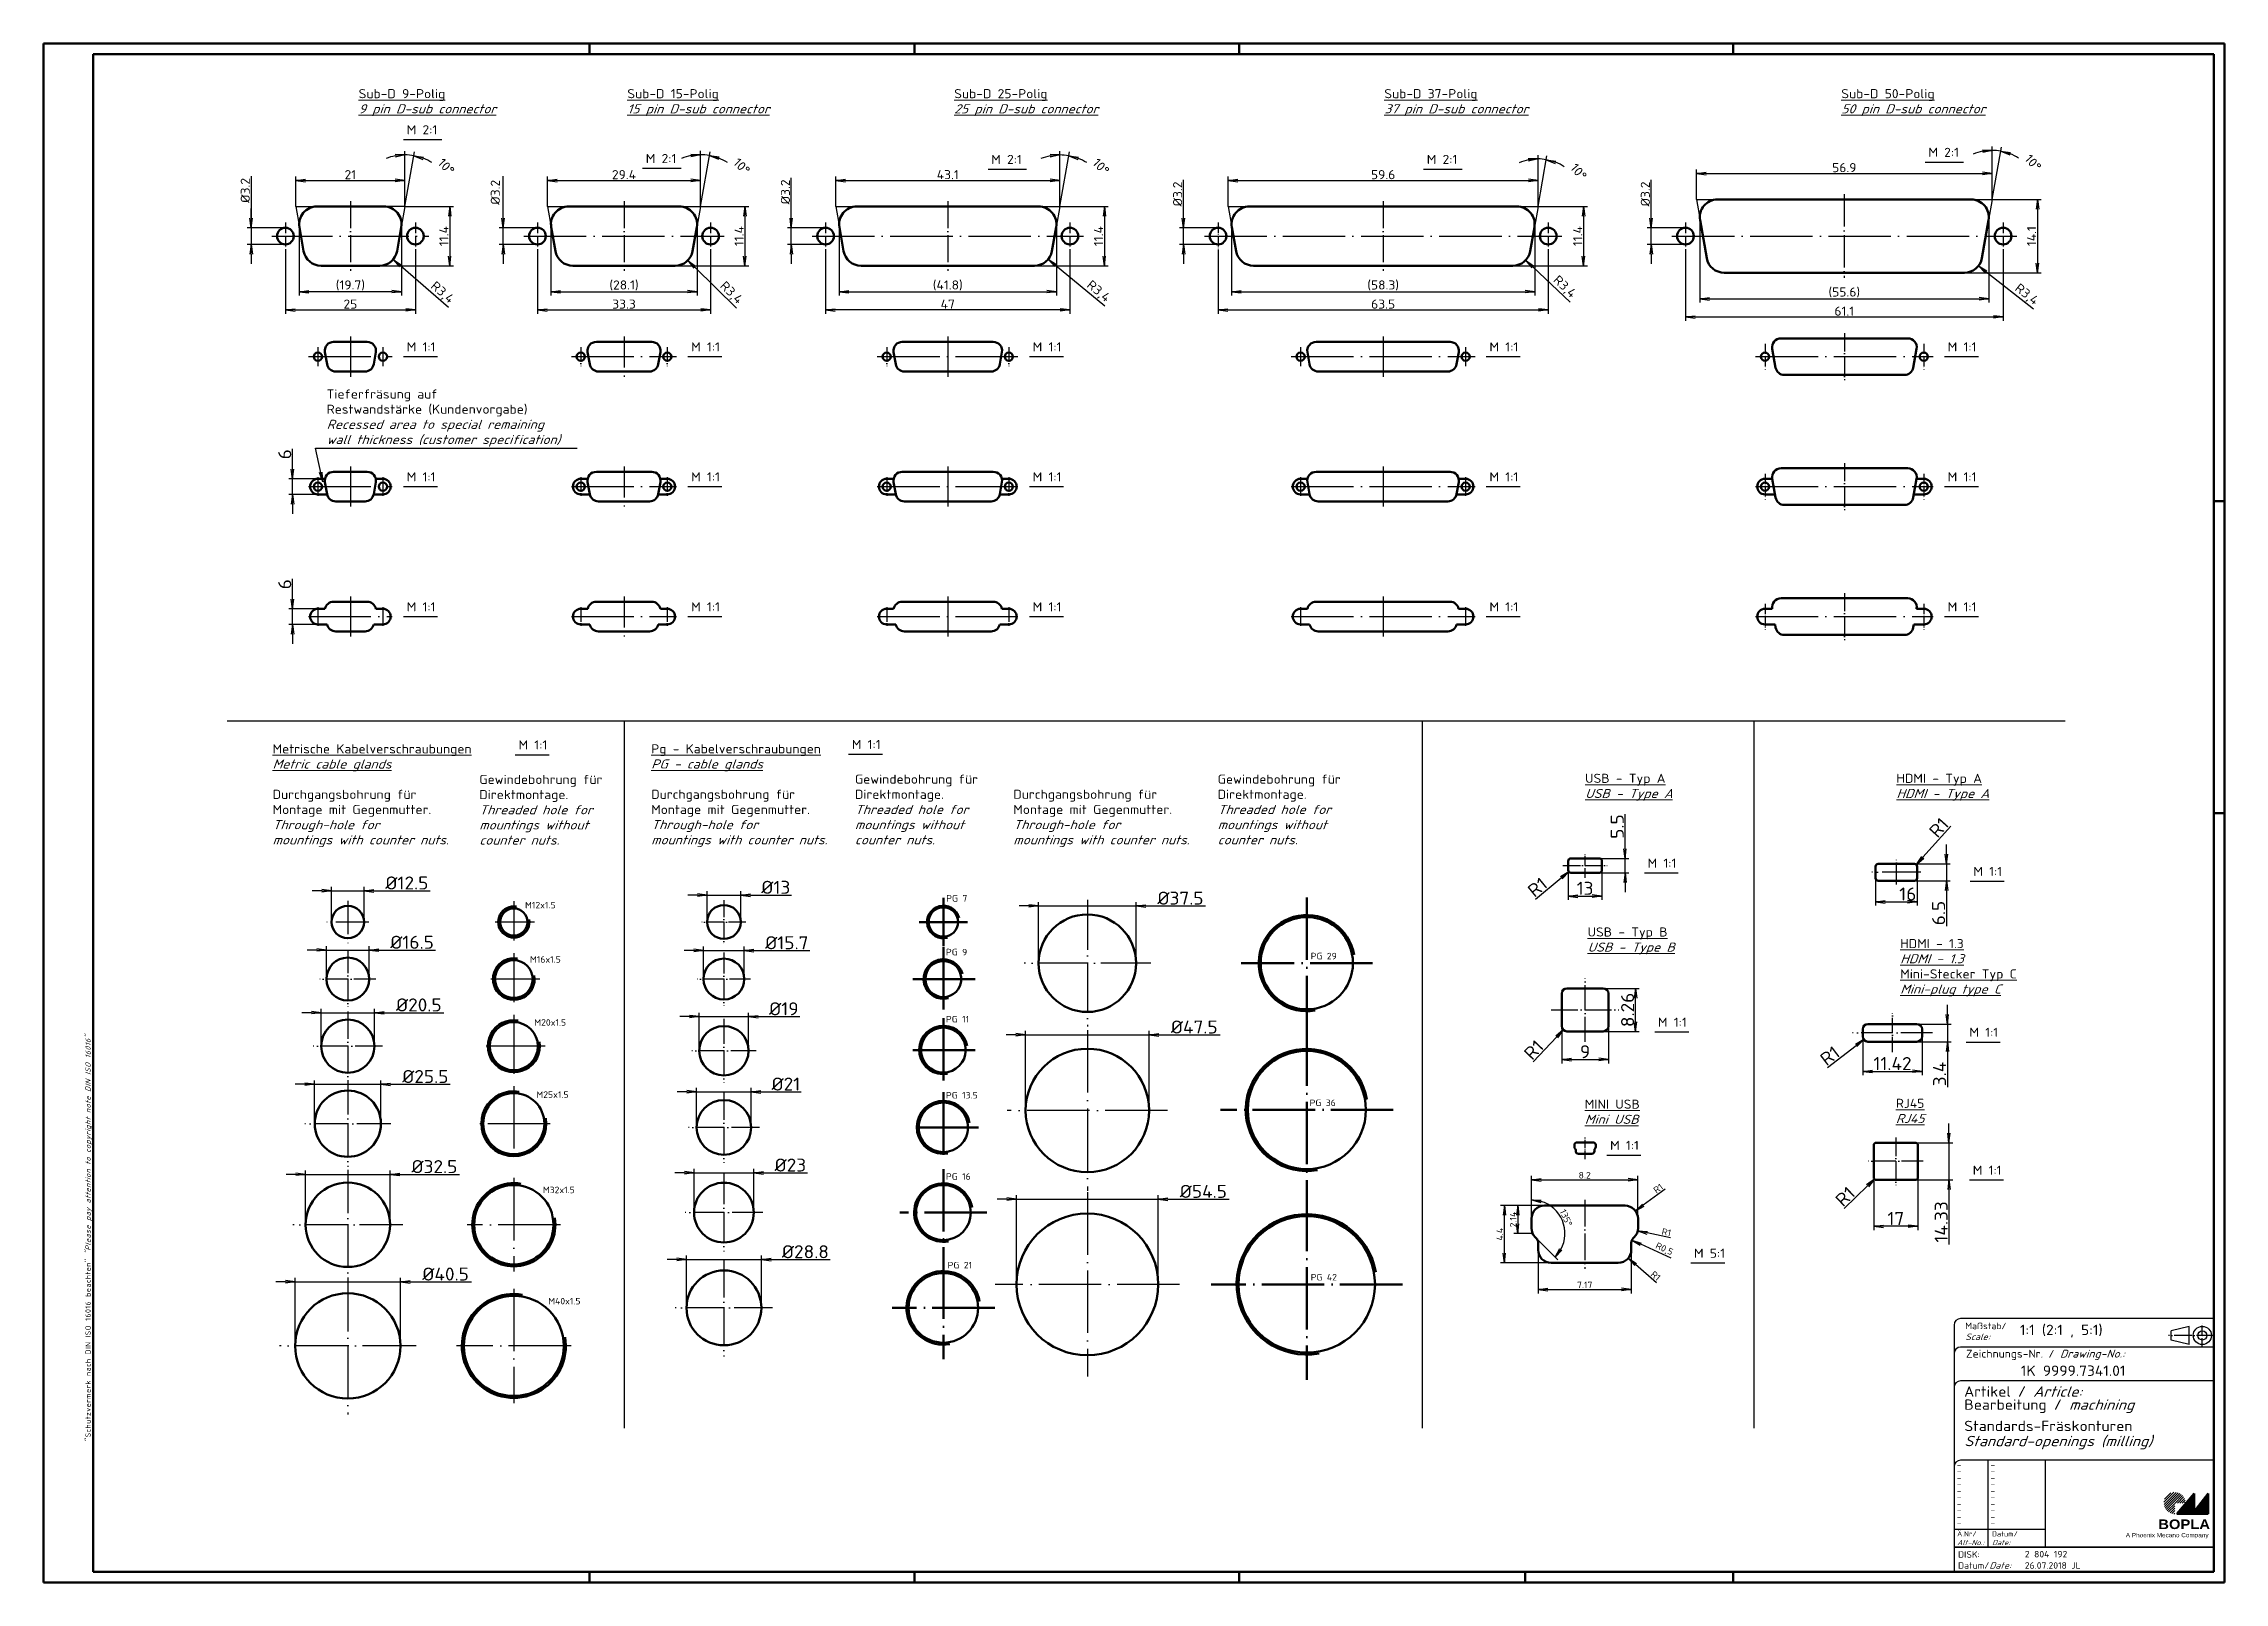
# Model space of a CAD drawing. Header units: millimetres. Extents: x 1 to 840, y 1 to 593.
import ezdxf

# ---------------------------------------------------------------- set-up
doc = ezdxf.new("R2010")
doc.units = ezdxf.units.MM
doc.header["$PDMODE"] = 35
doc.header["$PDSIZE"] = -2
doc.linetypes.add('ACAD_ISO04W100', pattern=[30, 24, -3, 0, -3])
doc.layers.add('Sichtbar (ISO)', color=7, linetype='Continuous', lineweight=50)
doc.layers.add('Skizziergeometrie (ISO)', color=7, linetype='Continuous', lineweight=25)
doc.styles.get("Standard").update_dxf_attribs({"font": 'isocp.shx', "width": 1.2})
doc.dimstyles.new('phoenix', dxfattribs={"dimtxt": 2.5, "dimasz": 3.72, "dimexe": 1.5, "dimexo": 0, "dimgap": 0.5, "dimtad": 1, "dimdec": 6, "dimdsep": 46, "dimtxsty": 'Standard', "dimblk": '_OPEN15', "dimcen": 0, "dimclrd": 1, "dimclre": 1, "dimclrt": 5, "dimadec": 4, "dimazin": 2, "dimtfac": 0.666667, "dimtdec": 6, "dimtmove": 0, "dimatfit": 0, "dimldrblk": '_OPEN15', "dimfxl": 1, "dimtolj": 1, "dimlwd": 25, "dimlwe": 25, "dimarcsym": 0})
doc.dimstyles.new('phoenix$4', dxfattribs={"dimtxt": 3.5, "dimasz": 3.72, "dimexe": 1.5, "dimexo": 0, "dimgap": 2, "dimtad": 1, "dimdsep": 46, "dimlunit": 6, "dimtxsty": 'Standard', "dimblk": '_OPEN15', "dimcen": 0, "dimclrd": 1, "dimclre": 1, "dimclrt": 5, "dimadec": 0, "dimazin": 0, "dimtfac": 0.666667, "dimtofl": 0, "dimtmove": 0, "dimatfit": 0, "dimldrblk": '_OPEN15', "dimfxl": 1, "dimtolj": 1, "dimlwd": 25, "dimlwe": 25, "dimarcsym": 0})

msp = doc.modelspace()

# ---------------------------------------------------------------- texts
at = {"color": 5, "linetype": 'Continuous', "lineweight": 25, "width": 1.2}
for s, p in [('M 2:1', (140.6881105, 558.1071183)), ('M 2:1', (232.6655066, 547.0353231)), ('M 2:1', (365.5747553, 546.7071183)), ('M 2:1', (533.1345092, 546.7071183)), ('M 2:1', (726.1151256, 549.4233375)), ('M 1:1', (140.6881091, 474.5635758)), ('M 1:1', (250.1135819, 474.5635758)), ('M 1:1', (381.5151775, 474.5635758)), ('M 1:1', (557.2499314, 474.5635758)), ('M 1:1', (733.5392407, 474.5635758)), ('M 1:1', (140.6881091, 424.5635758)), ('M 1:1', (250.1135819, 424.5635758)), ('M 1:1', (381.5151775, 424.5635758)), ('M 1:1', (557.2499314, 424.5635758)), ('M 1:1', (733.5392407, 424.5635758)), ('M 1:1', (140.6881091, 374.5635758)), ('M 1:1', (250.1135819, 374.5635758)), ('M 1:1', (381.5151775, 374.5635758)), ('M 1:1', (557.2499314, 374.5635758)), ('M 1:1', (733.5392407, 374.5635758)), ('M 1:1', (183.7034827, 321.4365522)), ('M 1:1', (311.9288008, 321.6345893)), ('M 1:1', (618.0880512, 275.9466262)), ('M 1:1', (743.4245418, 272.7844502)), ('M 1:1', (622.0878214, 214.7496318)), ('M 1:1', (741.9008516, 210.8707086)), ('M 1:1', (603.6686781, 167.3849413)), ('M 1:1', (743.1886012, 157.8169949)), ('M 5:1', (635.954955, 125.8781328))]:
    msp.add_text(s, height=3.5, dxfattribs=at).set_placement(p)
at = {"color": 5, "linetype": 'Continuous', "lineweight": 50, "width": 1.2}
for s, p in [('PG 7', (348.2565206, 262.9184072)), ('PG 9', (348.1513815, 242.2436005)), ('PG 29', (488.4863063, 240.715399)), ('PG 11', (348.1513813, 216.4346786)), ('PG 13.5', (348.1513815, 187.1676953)), ('PG 36', (488.0696484, 184.2562243)), ('PG 16', (348.1513815, 155.8997858)), ('PG 21', (348.804007, 121.8099154)), ('PG 42', (488.4863078, 117.1464939))]:
    msp.add_text(s, height=2.5, dxfattribs=at).set_placement(p)
at = {"color": 1, "linetype": 'Continuous', "width": 1.5}
for p in [(736.9999997, 45.2499998), (736.9999997, 42.7499998), (749.9999997, 45.2499998), (749.9999997, 42.7499998), (736.9999997, 40.2499998), (736.9999997, 37.7499998), (736.9999997, 35.2499998), (736.9999997, 32.7499998), (749.9999997, 40.2499998), (749.9999997, 37.7499998), (749.9999997, 35.2499998), (749.9999997, 32.7499998), (736.9999997, 30.2499998), (736.9999997, 27.7499998), (736.9999997, 25.2499998), (749.9999997, 30.2499998), (749.9999997, 27.7499998), (749.9999997, 25.2499998), (736.9999997, 22.7499998), (749.9999997, 22.7499998)]:
    msp.add_text('-', height=2, dxfattribs=at).set_placement(p)
at = {"color": 1, "linetype": 'Continuous', "lineweight": 20, "char_height": 3.5, "attachment_point": 7}
for s, insert in [('{\\L\\C5;Sub-D 9-Polig\\P\\Q20;9 pin D-sub connector}', (122.1889127, 565.1077676)), ('{\\L\\C5;Sub-D 15-Polig\\P\\Q20;15 pin D-sub connector}', (225.5629412, 565.1077676)), ('{\\L\\C5;Sub-D 25-Polig\\P\\Q20;25 pin D-sub connector}', (351.3278502, 565.1077676)), ('{\\L\\C5;Sub-D 37-Polig\\P\\Q20;37 pin D-sub connector}', (516.796266, 565.1077676)), ('{\\L\\C5;Sub-D 50-Polig\\P\\Q20;50 pin D-sub connector}', (692.6061643, 565.1077676)), ('{\\L\\C5;Metrische Kabelverschraubungen\\P\\Q20;Metric cable glands\\Q0; \\l\\P\\PDurchgangsbohrung für \\PMontage mit Gegenmutter.\\P\\Q20;Through-hole for \\Pmountings with counter nuts. }', (89.0743495, 283.860189)), ('{\\L\\C5;\\PPg - Kabelverschraubungen\\P\\Q20;PG - cable glands\\Q0;\\P\\P\\lDurchgangsbohrung für \\PMontage mit Gegenmutter.\\P\\Q20;Through-hole for \\Pmountings with counter nuts.}', (234.7483879, 283.8845452)), ('{\\C5;Gewindebohrung für \\PDirektmontage.\\P\\Q20;Threaded hole for \\Pmountings without \\Pcounter nuts. }', (168.6068189, 284.8248713)), ('{\\C5;Gewindebohrung für \\PDirektmontage.\\P\\Q20;Threaded hole for \\Pmountings without \\Pcounter nuts. }', (452.6713453, 284.9372667)), ('{\\L\\C5;USB - Typ A\\P\\Q20;USB - Type A }', (594.0405724, 301.6993269)), ('{\\L\\C5;HDMI - Typ A\\P\\Q20;HDMI - Type A }', (713.8191994, 301.6982742)), ('{\\L\\C5;\\P\\P\\lDurchgangsbohrung für \\PMontage mit Gegenmutter.\\P\\Q20;Through-hole for \\Pmountings with counter nuts.}', (374.0678887, 283.8898184)), ('{\\L\\C5;USB - Typ B\\P\\Q20;USB - Type B  }', (594.9921315, 242.5836462)), ('{\\L\\C5;HDMI - 1.3\\P\\Q20;HDMI - 1.3\\P\\Q0;Mini-Stecker Typ C\\P\\Q20;Mini-plug type C }', (715.276686, 226.4597172)), ('{\\L\\C5;MINI USB\\P\\Q20;Mini USB}', (593.9048935, 177.4001798)), ('{\\L\\C5;RJ45\\P\\Q20;RJ45}', (713.5832588, 177.720442))]:
    msp.add_mtext(s, dxfattribs=dict(at, insert=insert))
at = {"color": 5, "linetype": 'Continuous', "lineweight": 50, "insert": (109.8670789, 437.8828757), "char_height": 3.5, "attachment_point": 7}
msp.add_mtext('Tieferfräsung auf \\PRestwandstärke (Kundenvorgabe)\\P{\\Q20;Recessed area to special remaining \\Pwall thickness (customer specification)  }', dxfattribs=at)
at = {"color": 1, "linetype": 'Continuous', "lineweight": 20, "insert": (313.1116965, 284.9371393), "char_height": 3.5, "width": 48.746360009, "attachment_point": 7}
msp.add_mtext('{\\C5;Gewindebohrung für \\PDirektmontage.\\P\\Q20;Threaded hole for \\Pmountings without \\Pcounter nuts. }', dxfattribs=at)
at = {"color": 1, "linetype": 'ACAD_ISO04W100', "lineweight": 25, "char_height": 2.5, "attachment_point": 7}
for s, insert in [('{\\C5;M12x1.5}', (186.2278477, 260.2997186)), ('{\\C5;M16x1.5}', (188.122565, 239.4244968)), ('{\\C5;M20x1.5}', (189.7701452, 215.1623297)), ('{\\C5;M25x1.5}', (190.5939353, 187.3965413)), ('{\\C5;M32x1.5}', (193.0653056, 150.7379448)), ('{\\C5;M40x1.5}', (195.1362653, 107.9495953))]:
    msp.add_mtext(s, dxfattribs=dict(at, insert=insert))
at = {"color": 7, "linetype": 'Continuous', "lineweight": 50, "insert": (19.7024872, 55.3935121), "char_height": 2, "attachment_point": 7, "rotation": 90}
msp.add_mtext('{\\T1.1;\\C1;"Schutzvermerk nach DIN ISO 16016 beachten" \\Q20;"Please pay attention to copyright note DIN ISO 16016"}', dxfattribs=at)
at = {"color": 5, "linetype": 'Continuous', "lineweight": 35, "attachment_point": 7}
for s, insert, char_height in [('{\\C1;Maßstab/\\P\\Q20;Scale:}', (740.2942763, 94.2466908), 2.5), ('{\\C7;1:1 (2:1 , 5:1) }', (761.3074631, 95.198758), 4), ('Zeichnungs-Nr. / {\\Q20;Drawing-No.:}', (740.5702131, 86.5784618), 3), ('{\\C7;1K 9999.7341.01}', (761.6810942, 80.4363047), 4), ('{\\C7;Artikel / \\Q20;Article:}', (739.8800602, 72.4289617), 4), ('{\\C7;Bearbeitung / \\Q20;machining }', (739.9304982, 66.1809004), 4), ('{\\Q20;\\C7;Standard-openings (milling)}', (739.9304982, 52.1809004), 4), ('{\\C1;Ä.Nr/\\P\\Q20;Alt-No.:}', (737.1677583, 15.3230391), 2), ('{\\C1;Datum/\\P\\Q20;Date:}', (750.591834, 15.3230428), 2), ('DISK:', (737.5289913, 10.4947553), 2.5), ('Datum/{\\Q20;Date:}', (737.5289913, 6.2488875), 2.5), ('2 804 192 ', (763.2178658, 10.6059217), 2.5), ('26.07.2018 JL ', (763.2178658, 6.2488875), 2.5)]:
    msp.add_mtext(s, dxfattribs=dict(at, insert=insert, char_height=char_height))
at = {"color": 5, "linetype": 'Continuous', "lineweight": 35, "insert": (739.9304982, 59.1809004), "char_height": 4, "width": 92.888004294, "attachment_point": 7}
msp.add_mtext('{\\C7;Standards-Fräskonturen}', dxfattribs=at)
at = {"color": 7, "linetype": 'Continuous', "lineweight": 50, "insert": (814.5658807, 21.4651793), "char_height": 3.7, "attachment_point": 7, "line_spacing_factor": 1.135135}
msp.add_mtext('{\\fArial|b1|i0|c0|p34;\\W1.1;BOPLA}', dxfattribs=at)
at = {"color": 7, "linetype": 'Continuous', "lineweight": 50, "insert": (802.0842367, 17.8834606), "char_height": 1.6, "attachment_point": 7}
msp.add_mtext('{\\fArial|b0|i0|c0|p34;\\W1.1;\\C1;A Phoenix Mecano Company}', dxfattribs=at)

# ---------------------------------------------------------------- blocks, each defined once
blk = doc.blocks.new('_OPEN15', base_point=(1, 0))
at = {"color": 0, "linetype": 'ByBlock'}
for p, q in [((1, 0), (0, 0.13)), ((0, 0), (1, 0)), ((1, 0), (0, -0.13))]:
    blk.add_line(p, q, dxfattribs=at)
blk = doc.blocks.new('*D4')
at = {"color": 1, "linetype": 'Continuous', "lineweight": 25}
for p, q in [((140.02, 537.35), (140.02, 551.67)), ((140.02, 530.34), (143.72, 551.34))]:
    blk.add_line(p, q, dxfattribs=at)
for start, end in [(100.76685, 111.5337), (80, 90), (58.4663, 69.23315)]:
    blk.add_arc((140.02, 530.34), 19.83, start, end, dxfattribs=at)
at = {"layer": 'Defpoints', "color": 0, "linetype": 'Continuous', "lineweight": 50}
for p in [(141.17, 550.13), (140.02, 537.35), (140.02, 530.34), (140.02, 530.34), (138.61, 522.36)]:
    blk.add_point(p, dxfattribs=at)
at = {"color": 1, "linetype": 'Continuous', "lineweight": 25, "xscale": 3.72, "yscale": 3.72, "zscale": 3.72}
for p, rotation in [((140.02, 550.17), 5.383423952979174), ((143.46, 549.87), 164.6165760470213)]:
    blk.add_blockref('_OPEN15', p, dxfattribs=dict(at, rotation=rotation))
at = {"color": 5, "linetype": 'Continuous', "lineweight": 35, "insert": (155.9, 545.68), "char_height": 3.5, "attachment_point": 5, "rotation": 313.9927}
blk.add_mtext('\\A1;10°', dxfattribs=at)
blk = doc.blocks.new('*D5')
at = {"color": 1, "linetype": 'Continuous', "lineweight": 25}
for p, q in [((80.82, 541.97), (80.82, 522.14)), ((80.82, 525.86), (80.82, 529.58)), ((94.02, 522.14), (79.32, 522.14)), ((80.82, 522.14), (80.82, 515.74)), ((80.82, 522.14), (80.82, 515.74)), ((94.02, 515.74), (79.32, 515.74)), ((80.82, 512.02), (80.82, 508.3))]:
    blk.add_line(p, q, dxfattribs=at)
at = {"layer": 'Defpoints', "color": 0, "linetype": 'Continuous', "lineweight": 50}
for p in [(94.02, 522.14), (80.82, 515.74), (94.02, 515.74)]:
    blk.add_point(p, dxfattribs=at)
at = {"color": 1, "linetype": 'Continuous', "lineweight": 25, "xscale": 3.72, "yscale": 3.72, "zscale": 3.72}
for p, rotation in [((80.82, 522.14), 270), ((80.82, 515.74), 90)]:
    blk.add_blockref('_OPEN15', p, dxfattribs=dict(at, rotation=rotation))
at = {"color": 5, "linetype": 'Continuous', "lineweight": 35, "insert": (78.57, 536.52), "char_height": 3.5, "attachment_point": 5, "rotation": 90}
blk.add_mtext('\\A1;%%c3.2', dxfattribs=at)
blk = doc.blocks.new('*D3')
at = {"color": 1, "linetype": 'Continuous', "lineweight": 25}
for p, q in [((98.02, 530.34), (98.02, 541.84)), ((101.74, 540.34), (136.3, 540.34)), ((140.02, 530.34), (140.02, 541.84))]:
    blk.add_line(p, q, dxfattribs=at)
at = {"layer": 'Defpoints', "color": 0, "linetype": 'Continuous', "lineweight": 50}
for p in [(140.02, 540.34), (98.02, 530.34), (140.02, 530.34)]:
    blk.add_point(p, dxfattribs=at)
at = {"color": 1, "linetype": 'Continuous', "lineweight": 25, "xscale": 3.72, "yscale": 3.72, "zscale": 3.72, "rotation": 180}
blk.add_blockref('_OPEN15', (98.02, 540.34), dxfattribs=at)
at = {"color": 1, "linetype": 'Continuous', "lineweight": 25, "xscale": 3.72, "yscale": 3.72, "zscale": 3.72}
blk.add_blockref('_OPEN15', (140.02, 540.34), dxfattribs=at)
at = {"color": 5, "linetype": 'Continuous', "lineweight": 35, "insert": (119.02, 542.59), "char_height": 3.5, "attachment_point": 5}
blk.add_mtext('\\A1;21', dxfattribs=at)
blk = doc.blocks.new('*D2')
at = {"color": 1, "linetype": 'Continuous', "lineweight": 25}
for p, q in [((94.02, 513.74), (94.02, 489.04)), ((144.02, 513.74), (144.02, 489.04)), ((97.74, 490.54), (140.3, 490.54))]:
    blk.add_line(p, q, dxfattribs=at)
at = {"layer": 'Defpoints', "color": 0, "linetype": 'Continuous', "lineweight": 50}
for p in [(94.02, 513.74), (144.02, 513.74), (144.02, 490.54)]:
    blk.add_point(p, dxfattribs=at)
at = {"color": 1, "linetype": 'Continuous', "lineweight": 25, "xscale": 3.72, "yscale": 3.72, "zscale": 3.72, "rotation": 180}
blk.add_blockref('_OPEN15', (94.02, 490.54), dxfattribs=at)
at = {"color": 1, "linetype": 'Continuous', "lineweight": 25, "xscale": 3.72, "yscale": 3.72, "zscale": 3.72}
blk.add_blockref('_OPEN15', (144.02, 490.54), dxfattribs=at)
at = {"color": 5, "linetype": 'Continuous', "lineweight": 35, "insert": (119.02, 492.79), "char_height": 3.5, "attachment_point": 5}
blk.add_mtext('\\A1;25', dxfattribs=at)
blk = doc.blocks.new('*D6')
at = {"color": 1, "linetype": 'Continuous', "lineweight": 25}
for p, q in [((99.32, 523.54), (99.32, 496.04)), ((138.71, 523.54), (138.71, 496.04)), ((134.99, 497.54), (103.04, 497.54))]:
    blk.add_line(p, q, dxfattribs=at)
at = {"layer": 'Defpoints', "color": 0, "linetype": 'Continuous', "lineweight": 50}
for p in [(99.32, 523.54), (138.71, 523.54), (99.32, 497.54)]:
    blk.add_point(p, dxfattribs=at)
at = {"color": 1, "linetype": 'Continuous', "lineweight": 25, "xscale": 3.72, "yscale": 3.72, "zscale": 3.72, "rotation": 180}
blk.add_blockref('_OPEN15', (99.32, 497.54), dxfattribs=at)
at = {"color": 1, "linetype": 'Continuous', "lineweight": 25, "xscale": 3.72, "yscale": 3.72, "zscale": 3.72}
blk.add_blockref('_OPEN15', (138.71, 497.54), dxfattribs=at)
at = {"color": 5, "linetype": 'Continuous', "lineweight": 35, "insert": (119.02, 499.97), "char_height": 3.5, "attachment_point": 5}
blk.add_mtext('\\A1;(19.7)', dxfattribs=at)
blk = doc.blocks.new('*D7')
at = {"color": 1, "linetype": 'Continuous', "lineweight": 25}
for p, q in [((140.02, 530.34), (158.72, 530.34)), ((157.22, 526.62), (157.22, 511.26)), ((130.29, 507.54), (158.72, 507.54))]:
    blk.add_line(p, q, dxfattribs=at)
at = {"layer": 'Defpoints', "color": 0, "linetype": 'Continuous', "lineweight": 50}
for p in [(140.02, 530.34), (130.29, 507.54), (157.22, 507.54)]:
    blk.add_point(p, dxfattribs=at)
at = {"color": 1, "linetype": 'Continuous', "lineweight": 25, "xscale": 3.72, "yscale": 3.72, "zscale": 3.72}
for p, rotation in [((157.22, 530.34), 90), ((157.22, 507.54), 270)]:
    blk.add_blockref('_OPEN15', p, dxfattribs=dict(at, rotation=rotation))
at = {"color": 5, "linetype": 'Continuous', "lineweight": 35, "insert": (154.97, 518.94), "char_height": 3.5, "attachment_point": 5, "rotation": 90}
blk.add_mtext('\\A1;11.4', dxfattribs=at)
blk = doc.blocks.new('*D8')
at = {"color": 1, "linetype": 'Continuous', "lineweight": 25}
blk.add_line((156.75, 491.47), (138.25, 507.46), dxfattribs=at)
at = {"layer": 'Defpoints', "color": 0, "linetype": 'Continuous', "lineweight": 50}
for p in [(130.29, 514.34), (135.44, 509.9)]:
    blk.add_point(p, dxfattribs=at)
at = {"color": 1, "linetype": 'Continuous', "lineweight": 25, "xscale": 3.72, "yscale": 3.72, "zscale": 3.72, "rotation": 139.1613452540517}
blk.add_blockref('_OPEN15', (135.44, 509.9), dxfattribs=at)
at = {"color": 5, "linetype": 'Continuous', "lineweight": 35, "insert": (154.27, 497.07), "char_height": 3.5, "attachment_point": 5, "rotation": 319.16135}
blk.add_mtext('\\A1;R3,4', dxfattribs=at)
blk = doc.blocks.new('PH_GRPBLK')
at = {"layer": 'Defpoints', "color": 0, "linetype": 'Continuous', "lineweight": 50}
blk.add_point((0, 0), dxfattribs=at)
blk = doc.blocks.new('*D14')
at = {"color": 1, "linetype": 'Continuous', "lineweight": 25}
for p, q in [((194.89, 530.34), (194.89, 541.84)), ((198.61, 540.34), (249.97, 540.34)), ((253.69, 530.34), (253.69, 541.84))]:
    blk.add_line(p, q, dxfattribs=at)
at = {"layer": 'Defpoints', "color": 0, "linetype": 'Continuous', "lineweight": 50}
for p in [(253.69, 540.34), (194.89, 530.34), (253.69, 530.34)]:
    blk.add_point(p, dxfattribs=at)
at = {"color": 1, "linetype": 'Continuous', "lineweight": 25, "xscale": 3.72, "yscale": 3.72, "zscale": 3.72, "rotation": 180}
blk.add_blockref('_OPEN15', (194.89, 540.34), dxfattribs=at)
at = {"color": 1, "linetype": 'Continuous', "lineweight": 25, "xscale": 3.72, "yscale": 3.72, "zscale": 3.72}
blk.add_blockref('_OPEN15', (253.69, 540.34), dxfattribs=at)
at = {"color": 5, "linetype": 'Continuous', "lineweight": 35, "insert": (224.29, 542.59), "char_height": 3.5, "attachment_point": 5}
blk.add_mtext('\\A1;29.4', dxfattribs=at)
blk = doc.blocks.new('*D15')
at = {"color": 1, "linetype": 'Continuous', "lineweight": 25}
for p, q in [((253.69, 536.09), (253.69, 551.75)), ((253.69, 530.34), (257.41, 551.42))]:
    blk.add_line(p, q, dxfattribs=at)
for start, end in [(100.724, 111.44799), (80, 90), (58.55201, 69.276)]:
    blk.add_arc((253.69, 530.34), 19.9, start, end, dxfattribs=at)
at = {"layer": 'Defpoints', "color": 0, "linetype": 'Continuous', "lineweight": 50}
for p in [(254.85, 550.21), (253.69, 536.09), (253.69, 530.34), (253.69, 530.34), (252.29, 522.36)]:
    blk.add_point(p, dxfattribs=at)
at = {"color": 1, "linetype": 'Continuous', "lineweight": 25, "xscale": 3.72, "yscale": 3.72, "zscale": 3.72}
for p, rotation in [((253.69, 550.25), 5.361998257612343), ((257.15, 549.94), 164.6380017423884)]:
    blk.add_blockref('_OPEN15', p, dxfattribs=dict(at, rotation=rotation))
at = {"color": 5, "linetype": 'Continuous', "lineweight": 35, "insert": (269.59, 545.78), "char_height": 3.5, "attachment_point": 5, "rotation": 314.1558}
blk.add_mtext('\\A1;10°', dxfattribs=at)
blk = doc.blocks.new('*D16')
at = {"color": 1, "linetype": 'Continuous', "lineweight": 25}
for p, q in [((177.77, 525.86), (177.77, 541.99)), ((190.99, 522.14), (176.27, 522.14)), ((177.77, 515.74), (177.77, 522.14)), ((190.99, 515.74), (176.27, 515.74)), ((177.77, 512.02), (177.77, 508.3))]:
    blk.add_line(p, q, dxfattribs=at)
at = {"layer": 'Defpoints', "color": 0, "linetype": 'Continuous', "lineweight": 50}
for p in [(177.77, 522.14), (190.99, 522.14), (190.99, 515.74)]:
    blk.add_point(p, dxfattribs=at)
at = {"color": 1, "linetype": 'Continuous', "lineweight": 25, "xscale": 3.72, "yscale": 3.72, "zscale": 3.72}
for p, rotation in [((177.77, 522.14), 270), ((177.77, 515.74), 90)]:
    blk.add_blockref('_OPEN15', p, dxfattribs=dict(at, rotation=rotation))
at = {"color": 5, "linetype": 'Continuous', "lineweight": 25, "insert": (174.77, 535.79), "char_height": 3.5, "attachment_point": 5, "rotation": 90}
blk.add_mtext('\\A1;%%c3.2', dxfattribs=at)
blk = doc.blocks.new('*D17')
at = {"color": 1, "linetype": 'Continuous', "lineweight": 25}
for p, q in [((196.2, 523.54), (196.2, 496.04)), ((252.39, 523.54), (252.39, 496.04)), ((199.92, 497.54), (248.67, 497.54))]:
    blk.add_line(p, q, dxfattribs=at)
at = {"layer": 'Defpoints', "color": 0, "linetype": 'Continuous', "lineweight": 50}
for p in [(196.2, 523.54), (252.39, 523.54), (252.39, 497.54)]:
    blk.add_point(p, dxfattribs=at)
at = {"color": 1, "linetype": 'Continuous', "lineweight": 25, "xscale": 3.72, "yscale": 3.72, "zscale": 3.72, "rotation": 180}
blk.add_blockref('_OPEN15', (196.2, 497.54), dxfattribs=at)
at = {"color": 1, "linetype": 'Continuous', "lineweight": 25, "xscale": 3.72, "yscale": 3.72, "zscale": 3.72}
blk.add_blockref('_OPEN15', (252.39, 497.54), dxfattribs=at)
at = {"color": 5, "linetype": 'Continuous', "lineweight": 35, "insert": (224.29, 499.97), "char_height": 3.5, "attachment_point": 5}
blk.add_mtext('\\A1;(28.1)', dxfattribs=at)
blk = doc.blocks.new('*D18')
at = {"color": 1, "linetype": 'Continuous', "lineweight": 25}
for p, q in [((190.99, 513.74), (190.99, 489.04)), ((257.59, 513.74), (257.59, 489.04)), ((194.71, 490.54), (253.87, 490.54))]:
    blk.add_line(p, q, dxfattribs=at)
at = {"layer": 'Defpoints', "color": 0, "linetype": 'Continuous', "lineweight": 50}
for p in [(190.99, 513.74), (257.59, 513.74), (257.59, 490.54)]:
    blk.add_point(p, dxfattribs=at)
at = {"color": 1, "linetype": 'Continuous', "lineweight": 25, "xscale": 3.72, "yscale": 3.72, "zscale": 3.72, "rotation": 180}
blk.add_blockref('_OPEN15', (190.99, 490.54), dxfattribs=at)
at = {"color": 1, "linetype": 'Continuous', "lineweight": 25, "xscale": 3.72, "yscale": 3.72, "zscale": 3.72}
blk.add_blockref('_OPEN15', (257.59, 490.54), dxfattribs=at)
at = {"color": 5, "linetype": 'Continuous', "lineweight": 35, "insert": (224.29, 492.79), "char_height": 3.5, "attachment_point": 5}
blk.add_mtext('\\A1;33.3', dxfattribs=at)
blk = doc.blocks.new('*D19')
at = {"color": 1, "linetype": 'Continuous', "lineweight": 25}
blk.add_line((267.56, 491.25), (251.48, 506.98), dxfattribs=at)
at = {"layer": 'Defpoints', "color": 0, "linetype": 'Continuous', "lineweight": 50}
for p in [(243.97, 514.34), (248.83, 509.59)]:
    blk.add_point(p, dxfattribs=at)
at = {"color": 1, "linetype": 'Continuous', "lineweight": 25, "xscale": 3.72, "yscale": 3.72, "zscale": 3.72, "rotation": 135.6053698721304}
blk.add_blockref('_OPEN15', (248.83, 509.59), dxfattribs=at)
at = {"color": 5, "linetype": 'Continuous', "lineweight": 35, "insert": (265.43, 496.99), "char_height": 3.5, "attachment_point": 5, "rotation": 315.60537}
blk.add_mtext('\\A1;R3,4', dxfattribs=at)
blk = doc.blocks.new('*D13')
at = {"color": 1, "linetype": 'Continuous', "lineweight": 25}
for p, q in [((253.69, 530.34), (272.31, 530.34)), ((270.81, 526.62), (270.81, 511.26)), ((243.97, 507.54), (272.31, 507.54))]:
    blk.add_line(p, q, dxfattribs=at)
at = {"layer": 'Defpoints', "color": 0, "linetype": 'Continuous', "lineweight": 50}
for p in [(253.69, 530.34), (243.97, 507.54), (270.81, 507.54)]:
    blk.add_point(p, dxfattribs=at)
at = {"color": 1, "linetype": 'Continuous', "lineweight": 25, "xscale": 3.72, "yscale": 3.72, "zscale": 3.72}
for p, rotation in [((270.81, 530.34), 90), ((270.81, 507.54), 270)]:
    blk.add_blockref('_OPEN15', p, dxfattribs=dict(at, rotation=rotation))
at = {"color": 5, "linetype": 'Continuous', "lineweight": 35, "insert": (268.56, 518.94), "char_height": 3.5, "attachment_point": 5, "rotation": 90}
blk.add_mtext('\\A1;11.4', dxfattribs=at)
blk = doc.blocks.new('*D23')
at = {"color": 1, "linetype": 'Continuous', "lineweight": 25}
for p, q in [((307.05, 523.54), (307.05, 496.04)), ((390.64, 523.54), (390.64, 496.04)), ((310.77, 497.54), (386.92, 497.54))]:
    blk.add_line(p, q, dxfattribs=at)
at = {"layer": 'Defpoints', "color": 0, "linetype": 'Continuous', "lineweight": 50}
for p in [(307.05, 523.54), (390.64, 523.54), (390.64, 497.54)]:
    blk.add_point(p, dxfattribs=at)
at = {"color": 1, "linetype": 'Continuous', "lineweight": 25, "xscale": 3.72, "yscale": 3.72, "zscale": 3.72, "rotation": 180}
blk.add_blockref('_OPEN15', (307.05, 497.54), dxfattribs=at)
at = {"color": 1, "linetype": 'Continuous', "lineweight": 25, "xscale": 3.72, "yscale": 3.72, "zscale": 3.72}
blk.add_blockref('_OPEN15', (390.64, 497.54), dxfattribs=at)
at = {"color": 5, "linetype": 'Continuous', "lineweight": 35, "insert": (348.85, 499.97), "char_height": 3.5, "attachment_point": 5}
blk.add_mtext('\\A1;(41.8)', dxfattribs=at)
blk = doc.blocks.new('*D22')
at = {"color": 1, "linetype": 'Continuous', "lineweight": 25}
for p, q in [((301.85, 513.74), (301.85, 489.04)), ((395.85, 513.74), (395.85, 489.04)), ((392.13, 490.54), (305.57, 490.54))]:
    blk.add_line(p, q, dxfattribs=at)
at = {"layer": 'Defpoints', "color": 0, "linetype": 'Continuous', "lineweight": 50}
for p in [(301.85, 513.74), (395.85, 513.74), (301.85, 490.54)]:
    blk.add_point(p, dxfattribs=at)
at = {"color": 1, "linetype": 'Continuous', "lineweight": 25, "xscale": 3.72, "yscale": 3.72, "zscale": 3.72, "rotation": 180}
blk.add_blockref('_OPEN15', (301.85, 490.54), dxfattribs=at)
at = {"color": 1, "linetype": 'Continuous', "lineweight": 25, "xscale": 3.72, "yscale": 3.72, "zscale": 3.72}
blk.add_blockref('_OPEN15', (395.85, 490.54), dxfattribs=at)
at = {"color": 5, "linetype": 'Continuous', "lineweight": 35, "insert": (348.85, 492.79), "char_height": 3.5, "attachment_point": 5}
blk.add_mtext('\\A1;47', dxfattribs=at)
blk = doc.blocks.new('*D24')
at = {"color": 1, "linetype": 'Continuous', "lineweight": 25}
blk.add_line((409.31, 491.98), (390.33, 507.65), dxfattribs=at)
at = {"layer": 'Defpoints', "color": 0, "linetype": 'Continuous', "lineweight": 50}
for p in [(382.22, 514.34), (387.46, 510.01)]:
    blk.add_point(p, dxfattribs=at)
at = {"color": 1, "linetype": 'Continuous', "lineweight": 25, "xscale": 3.72, "yscale": 3.72, "zscale": 3.72, "rotation": 140.4660840362744}
blk.add_blockref('_OPEN15', (387.46, 510.01), dxfattribs=at)
at = {"color": 5, "linetype": 'Continuous', "lineweight": 35, "insert": (406.7, 497.52), "char_height": 3.5, "attachment_point": 5, "rotation": 320.46608}
blk.add_mtext('\\A1;R3,4', dxfattribs=at)
blk = doc.blocks.new('*D25')
at = {"color": 1, "linetype": 'Continuous', "lineweight": 25}
for p, q in [((391.95, 530.34), (410.59, 530.34)), ((409.09, 526.62), (409.09, 511.26)), ((382.22, 507.54), (410.59, 507.54))]:
    blk.add_line(p, q, dxfattribs=at)
at = {"layer": 'Defpoints', "color": 0, "linetype": 'Continuous', "lineweight": 50}
for p in [(391.95, 530.34), (382.22, 507.54), (409.09, 507.54)]:
    blk.add_point(p, dxfattribs=at)
at = {"color": 1, "linetype": 'Continuous', "lineweight": 25, "xscale": 3.72, "yscale": 3.72, "zscale": 3.72}
for p, rotation in [((409.09, 530.34), 90), ((409.09, 507.54), 270)]:
    blk.add_blockref('_OPEN15', p, dxfattribs=dict(at, rotation=rotation))
at = {"color": 5, "linetype": 'Continuous', "lineweight": 35, "insert": (406.84, 518.94), "char_height": 3.5, "attachment_point": 5, "rotation": 90}
blk.add_mtext('\\A1;11.4', dxfattribs=at)
blk = doc.blocks.new('*D21')
at = {"color": 1, "linetype": 'Continuous', "lineweight": 25}
for p, q in [((391.95, 540.56), (391.95, 551.66)), ((391.95, 530.34), (395.65, 551.33))]:
    blk.add_line(p, q, dxfattribs=at)
for start, end in [(100.77295, 111.54589), (80, 90), (58.45411, 69.22705)]:
    blk.add_arc((391.95, 530.34), 19.81, start, end, dxfattribs=at)
at = {"layer": 'Defpoints', "color": 0, "linetype": 'Continuous', "lineweight": 50}
for p in [(393.1, 550.12), (391.95, 540.56), (391.95, 530.34), (391.95, 530.34), (390.54, 522.36)]:
    blk.add_point(p, dxfattribs=at)
at = {"color": 1, "linetype": 'Continuous', "lineweight": 25, "xscale": 3.72, "yscale": 3.72, "zscale": 3.72}
for p, rotation in [((391.95, 550.16), 5.386473240885853), ((395.39, 549.86), 164.6135267591133)]:
    blk.add_blockref('_OPEN15', p, dxfattribs=dict(at, rotation=rotation))
at = {"color": 5, "linetype": 'Continuous', "lineweight": 35, "insert": (407.82, 545.66), "char_height": 3.5, "attachment_point": 5, "rotation": 313.96947}
blk.add_mtext('\\A1;10°', dxfattribs=at)
blk = doc.blocks.new('*D20')
at = {"color": 1, "linetype": 'Continuous', "lineweight": 25}
for p, q in [((305.75, 530.34), (305.75, 541.84)), ((309.47, 540.34), (388.23, 540.34)), ((391.95, 530.34), (391.95, 541.84))]:
    blk.add_line(p, q, dxfattribs=at)
at = {"layer": 'Defpoints', "color": 0, "linetype": 'Continuous', "lineweight": 50}
for p in [(391.95, 540.34), (305.75, 530.34), (391.95, 530.34)]:
    blk.add_point(p, dxfattribs=at)
at = {"color": 1, "linetype": 'Continuous', "lineweight": 25, "xscale": 3.72, "yscale": 3.72, "zscale": 3.72, "rotation": 180}
blk.add_blockref('_OPEN15', (305.75, 540.34), dxfattribs=at)
at = {"color": 1, "linetype": 'Continuous', "lineweight": 25, "xscale": 3.72, "yscale": 3.72, "zscale": 3.72}
blk.add_blockref('_OPEN15', (391.95, 540.34), dxfattribs=at)
at = {"color": 5, "linetype": 'Continuous', "lineweight": 35, "insert": (348.85, 542.59), "char_height": 3.5, "attachment_point": 5}
blk.add_mtext('\\A1;43.1', dxfattribs=at)
blk = doc.blocks.new('*D26')
at = {"color": 1, "linetype": 'Continuous', "lineweight": 25}
for p, q in [((288.65, 525.86), (288.65, 541.4)), ((301.85, 522.14), (287.15, 522.14)), ((288.65, 515.74), (288.65, 522.14)), ((301.85, 515.74), (287.15, 515.74)), ((288.65, 512.02), (288.65, 508.3))]:
    blk.add_line(p, q, dxfattribs=at)
at = {"layer": 'Defpoints', "color": 0, "linetype": 'Continuous', "lineweight": 50}
for p in [(301.85, 522.14), (288.65, 515.74), (301.85, 515.74)]:
    blk.add_point(p, dxfattribs=at)
at = {"color": 1, "linetype": 'Continuous', "lineweight": 25, "xscale": 3.72, "yscale": 3.72, "zscale": 3.72}
for p, rotation in [((288.65, 522.14), 270), ((288.65, 515.74), 90)]:
    blk.add_blockref('_OPEN15', p, dxfattribs=dict(at, rotation=rotation))
at = {"color": 5, "linetype": 'Continuous', "lineweight": 35, "insert": (286.39, 535.94), "char_height": 3.5, "attachment_point": 5, "rotation": 90}
blk.add_mtext('\\A1;%%c3.2', dxfattribs=at)
blk = doc.blocks.new('*D28')
at = {"color": 1, "linetype": 'Continuous', "lineweight": 25}
for p, q in [((456.75, 530.34), (456.75, 541.84)), ((460.47, 540.34), (572.23, 540.34)), ((575.95, 530.34), (575.95, 541.84))]:
    blk.add_line(p, q, dxfattribs=at)
at = {"layer": 'Defpoints', "color": 0, "linetype": 'Continuous', "lineweight": 50}
for p in [(575.95, 540.34), (456.75, 530.34), (575.95, 530.34)]:
    blk.add_point(p, dxfattribs=at)
at = {"color": 1, "linetype": 'Continuous', "lineweight": 25, "xscale": 3.72, "yscale": 3.72, "zscale": 3.72, "rotation": 180}
blk.add_blockref('_OPEN15', (456.75, 540.34), dxfattribs=at)
at = {"color": 1, "linetype": 'Continuous', "lineweight": 25, "xscale": 3.72, "yscale": 3.72, "zscale": 3.72}
blk.add_blockref('_OPEN15', (575.95, 540.34), dxfattribs=at)
at = {"color": 5, "linetype": 'Continuous', "lineweight": 35, "insert": (516.35, 542.59), "char_height": 3.5, "attachment_point": 5}
blk.add_mtext('\\A1;59.6', dxfattribs=at)
blk = doc.blocks.new('*D29')
at = {"color": 1, "linetype": 'Continuous', "lineweight": 25}
for p, q in [((575.95, 534.67), (575.95, 550.13)), ((575.95, 530.34), (579.39, 549.83))]:
    blk.add_line(p, q, dxfattribs=at)
for start, end in [(101.6751, 113.35021), (80, 90), (56.64979, 68.3249)]:
    blk.add_arc((575.95, 530.34), 18.29, start, end, dxfattribs=at)
at = {"layer": 'Defpoints', "color": 0, "linetype": 'Continuous', "lineweight": 50}
for p in [(577.02, 548.6), (575.95, 534.67), (575.95, 530.34), (575.95, 530.34), (574.55, 522.36)]:
    blk.add_point(p, dxfattribs=at)
at = {"color": 1, "linetype": 'Continuous', "lineweight": 25, "xscale": 3.72, "yscale": 3.72, "zscale": 3.72}
for p, rotation in [((575.95, 548.63), 5.837552490426807), ((579.13, 548.35), 164.16244750958)]:
    blk.add_blockref('_OPEN15', p, dxfattribs=dict(at, rotation=rotation))
at = {"color": 5, "linetype": 'Continuous', "lineweight": 35, "insert": (591.58, 543.68), "char_height": 3.5, "attachment_point": 5, "rotation": 310.4833}
blk.add_mtext('\\A1;10°', dxfattribs=at)
blk = doc.blocks.new('*D30')
at = {"color": 1, "linetype": 'Continuous', "lineweight": 25}
for p, q in [((439.54, 525.86), (439.54, 540.59)), ((452.85, 522.14), (438.04, 522.14)), ((439.54, 515.74), (439.54, 522.14)), ((452.85, 515.74), (438.04, 515.74)), ((439.54, 512.02), (439.54, 508.3))]:
    blk.add_line(p, q, dxfattribs=at)
at = {"layer": 'Defpoints', "color": 0, "linetype": 'Continuous', "lineweight": 50}
for p in [(452.85, 522.14), (439.54, 515.74), (452.85, 515.74)]:
    blk.add_point(p, dxfattribs=at)
at = {"color": 1, "linetype": 'Continuous', "lineweight": 25, "xscale": 3.72, "yscale": 3.72, "zscale": 3.72}
for p, rotation in [((439.54, 522.14), 270), ((439.54, 515.74), 90)]:
    blk.add_blockref('_OPEN15', p, dxfattribs=dict(at, rotation=rotation))
at = {"color": 5, "linetype": 'Continuous', "lineweight": 35, "insert": (437.28, 535.14), "char_height": 3.5, "attachment_point": 5, "rotation": 90}
blk.add_mtext('\\A1;%%c3.2', dxfattribs=at)
blk = doc.blocks.new('*D31')
at = {"color": 1, "linetype": 'Continuous', "lineweight": 25}
for p, q in [((452.85, 513.65), (452.85, 489.04)), ((579.85, 513.74), (579.85, 489.04)), ((456.57, 490.54), (576.13, 490.54))]:
    blk.add_line(p, q, dxfattribs=at)
at = {"layer": 'Defpoints', "color": 0, "linetype": 'Continuous', "lineweight": 50}
for p in [(452.85, 513.65), (579.85, 513.74), (579.85, 490.54)]:
    blk.add_point(p, dxfattribs=at)
at = {"color": 1, "linetype": 'Continuous', "lineweight": 25, "xscale": 3.72, "yscale": 3.72, "zscale": 3.72, "rotation": 180}
blk.add_blockref('_OPEN15', (452.85, 490.54), dxfattribs=at)
at = {"color": 1, "linetype": 'Continuous', "lineweight": 25, "xscale": 3.72, "yscale": 3.72, "zscale": 3.72}
blk.add_blockref('_OPEN15', (579.85, 490.54), dxfattribs=at)
at = {"color": 5, "linetype": 'Continuous', "lineweight": 35, "insert": (516.35, 492.79), "char_height": 3.5, "attachment_point": 5}
blk.add_mtext('\\A1;63.5', dxfattribs=at)
blk = doc.blocks.new('*D32')
at = {"color": 1, "linetype": 'Continuous', "lineweight": 25}
for p, q in [((458.06, 523.54), (458.06, 496.04)), ((574.65, 523.54), (574.65, 496.04)), ((461.78, 497.54), (570.93, 497.54))]:
    blk.add_line(p, q, dxfattribs=at)
at = {"layer": 'Defpoints', "color": 0, "linetype": 'Continuous', "lineweight": 50}
for p in [(458.06, 523.54), (574.65, 523.54), (574.65, 497.54)]:
    blk.add_point(p, dxfattribs=at)
at = {"color": 1, "linetype": 'Continuous', "lineweight": 25, "xscale": 3.72, "yscale": 3.72, "zscale": 3.72, "rotation": 180}
blk.add_blockref('_OPEN15', (458.06, 497.54), dxfattribs=at)
at = {"color": 1, "linetype": 'Continuous', "lineweight": 25, "xscale": 3.72, "yscale": 3.72, "zscale": 3.72}
blk.add_blockref('_OPEN15', (574.65, 497.54), dxfattribs=at)
at = {"color": 5, "linetype": 'Continuous', "lineweight": 35, "insert": (516.35, 499.97), "char_height": 3.5, "attachment_point": 5}
blk.add_mtext('\\A1;(58.3)', dxfattribs=at)
blk = doc.blocks.new('*D33')
at = {"color": 1, "linetype": 'Continuous', "lineweight": 25}
blk.add_line((588.28, 493.59), (573.89, 507.13), dxfattribs=at)
at = {"layer": 'Defpoints', "color": 0, "linetype": 'Continuous', "lineweight": 50}
for p in [(566.23, 514.34), (571.18, 509.68)]:
    blk.add_point(p, dxfattribs=at)
at = {"color": 1, "linetype": 'Continuous', "lineweight": 25, "xscale": 3.72, "yscale": 3.72, "zscale": 3.72, "rotation": 136.7430139069386}
blk.add_blockref('_OPEN15', (571.18, 509.68), dxfattribs=at)
at = {"color": 5, "linetype": 'Continuous', "lineweight": 35, "insert": (586.04, 499.29), "char_height": 3.5, "attachment_point": 5, "rotation": 316.74301}
blk.add_mtext('\\A1;R3,4', dxfattribs=at)
blk = doc.blocks.new('*D27')
at = {"color": 1, "linetype": 'Continuous', "lineweight": 25}
for p, q in [((575.95, 530.34), (594.95, 530.34)), ((593.45, 526.62), (593.45, 511.26)), ((566.23, 507.54), (594.95, 507.54))]:
    blk.add_line(p, q, dxfattribs=at)
at = {"layer": 'Defpoints', "color": 0, "linetype": 'Continuous', "lineweight": 50}
for p in [(575.95, 530.34), (566.23, 507.54), (593.45, 507.54)]:
    blk.add_point(p, dxfattribs=at)
at = {"color": 1, "linetype": 'Continuous', "lineweight": 25, "xscale": 3.72, "yscale": 3.72, "zscale": 3.72}
for p, rotation in [((593.45, 530.34), 90), ((593.45, 507.54), 270)]:
    blk.add_blockref('_OPEN15', p, dxfattribs=dict(at, rotation=rotation))
at = {"color": 5, "linetype": 'Continuous', "lineweight": 35, "insert": (591.2, 518.94), "char_height": 3.5, "attachment_point": 5, "rotation": 90}
blk.add_mtext('\\A1;11.4', dxfattribs=at)
blk = doc.blocks.new('*D34')
at = {"color": 1, "linetype": 'Continuous', "lineweight": 25}
for p, q in [((632.67, 513.74), (632.67, 486.34)), ((754.87, 513.74), (754.87, 486.34)), ((636.39, 487.84), (751.15, 487.84))]:
    blk.add_line(p, q, dxfattribs=at)
at = {"layer": 'Defpoints', "color": 0, "linetype": 'Continuous', "lineweight": 50}
for p in [(632.67, 513.74), (754.87, 513.74), (754.87, 487.84)]:
    blk.add_point(p, dxfattribs=at)
at = {"color": 1, "linetype": 'Continuous', "lineweight": 25, "xscale": 3.72, "yscale": 3.72, "zscale": 3.72, "rotation": 180}
blk.add_blockref('_OPEN15', (632.67, 487.84), dxfattribs=at)
at = {"color": 1, "linetype": 'Continuous', "lineweight": 25, "xscale": 3.72, "yscale": 3.72, "zscale": 3.72}
blk.add_blockref('_OPEN15', (754.87, 487.84), dxfattribs=at)
at = {"color": 5, "linetype": 'Continuous', "lineweight": 35, "insert": (693.77, 490.09), "char_height": 3.5, "attachment_point": 5}
blk.add_mtext('\\A1;61.1', dxfattribs=at)
blk = doc.blocks.new('*D39')
at = {"color": 1, "linetype": 'Continuous', "lineweight": 25}
for p, q in [((638.17, 526.24), (638.17, 493.34)), ((749.37, 526.24), (749.37, 493.34)), ((641.89, 494.84), (745.65, 494.84))]:
    blk.add_line(p, q, dxfattribs=at)
at = {"layer": 'Defpoints', "color": 0, "linetype": 'Continuous', "lineweight": 50}
for p in [(638.17, 526.24), (749.37, 526.24), (749.37, 494.84)]:
    blk.add_point(p, dxfattribs=at)
at = {"color": 1, "linetype": 'Continuous', "lineweight": 25, "xscale": 3.72, "yscale": 3.72, "zscale": 3.72, "rotation": 180}
blk.add_blockref('_OPEN15', (638.17, 494.84), dxfattribs=at)
at = {"color": 1, "linetype": 'Continuous', "lineweight": 25, "xscale": 3.72, "yscale": 3.72, "zscale": 3.72}
blk.add_blockref('_OPEN15', (749.37, 494.84), dxfattribs=at)
at = {"color": 5, "linetype": 'Continuous', "lineweight": 35, "insert": (693.77, 497.27), "char_height": 3.5, "attachment_point": 5}
blk.add_mtext('\\A1;(55.6)', dxfattribs=at)
blk = doc.blocks.new('*D35')
at = {"color": 1, "linetype": 'Continuous', "lineweight": 25}
for p, q in [((636.87, 533.04), (636.87, 544.54)), ((640.59, 543.04), (746.95, 543.04)), ((750.67, 533.04), (750.67, 544.54))]:
    blk.add_line(p, q, dxfattribs=at)
at = {"layer": 'Defpoints', "color": 0, "linetype": 'Continuous', "lineweight": 50}
for p in [(750.67, 543.04), (636.87, 533.04), (750.67, 533.04)]:
    blk.add_point(p, dxfattribs=at)
at = {"color": 1, "linetype": 'Continuous', "lineweight": 25, "xscale": 3.72, "yscale": 3.72, "zscale": 3.72, "rotation": 180}
blk.add_blockref('_OPEN15', (636.87, 543.04), dxfattribs=at)
at = {"color": 1, "linetype": 'Continuous', "lineweight": 25, "xscale": 3.72, "yscale": 3.72, "zscale": 3.72}
blk.add_blockref('_OPEN15', (750.67, 543.04), dxfattribs=at)
at = {"color": 5, "linetype": 'Continuous', "lineweight": 35, "insert": (693.77, 545.29), "char_height": 3.5, "attachment_point": 5}
blk.add_mtext('\\A1;56.9', dxfattribs=at)
blk = doc.blocks.new('*D40')
at = {"color": 1, "linetype": 'Continuous', "lineweight": 25}
for p, q in [((619.47, 525.86), (619.47, 540.59)), ((632.67, 522.14), (617.97, 522.14)), ((619.47, 515.74), (619.47, 522.14)), ((632.67, 515.74), (617.97, 515.74)), ((619.47, 512.02), (619.47, 508.3))]:
    blk.add_line(p, q, dxfattribs=at)
at = {"layer": 'Defpoints', "color": 0, "linetype": 'Continuous', "lineweight": 50}
for p in [(632.67, 522.14), (619.47, 515.74), (632.67, 515.74)]:
    blk.add_point(p, dxfattribs=at)
at = {"color": 1, "linetype": 'Continuous', "lineweight": 25, "xscale": 3.72, "yscale": 3.72, "zscale": 3.72}
for p, rotation in [((619.47, 522.14), 270), ((619.47, 515.74), 90)]:
    blk.add_blockref('_OPEN15', p, dxfattribs=dict(at, rotation=rotation))
at = {"color": 5, "linetype": 'Continuous', "lineweight": 35, "insert": (617.22, 535.14), "char_height": 3.5, "attachment_point": 5, "rotation": 90}
blk.add_mtext('\\A1;%%c3.2', dxfattribs=at)
blk = doc.blocks.new('*D36')
at = {"color": 1, "linetype": 'Continuous', "lineweight": 25}
for p, q in [((750.67, 537.72), (750.67, 553.43)), ((750.67, 533.04), (754.21, 553.12))]:
    blk.add_line(p, q, dxfattribs=at)
for start, end in [(101.30235, 112.6047), (80, 90), (57.3953, 68.69765)]:
    blk.add_arc((750.67, 533.04), 18.89, start, end, dxfattribs=at)
at = {"layer": 'Defpoints', "color": 0, "linetype": 'Continuous', "lineweight": 50}
for p in [(751.77, 551.9), (750.67, 537.72), (750.67, 533.04), (750.67, 533.04), (749.26, 525.06)]:
    blk.add_point(p, dxfattribs=at)
at = {"color": 1, "linetype": 'Continuous', "lineweight": 25, "xscale": 3.72, "yscale": 3.72, "zscale": 3.72}
for p, rotation in [((750.67, 551.93), 5.651175039419216), ((753.95, 551.64), 164.3488249605837)]:
    blk.add_blockref('_OPEN15', p, dxfattribs=dict(at, rotation=rotation))
at = {"color": 5, "linetype": 'Continuous', "lineweight": 35, "insert": (766.39, 547.17), "char_height": 3.5, "attachment_point": 5, "rotation": 311.93591}
blk.add_mtext('\\A1;10°', dxfattribs=at)
blk = doc.blocks.new('*D37')
at = {"color": 1, "linetype": 'Continuous', "lineweight": 25}
for p, q in [((750.67, 533.04), (769.57, 533.04)), ((768.07, 529.32), (768.07, 508.56)), ((739.99, 504.84), (769.57, 504.84))]:
    blk.add_line(p, q, dxfattribs=at)
at = {"layer": 'Defpoints', "color": 0, "linetype": 'Continuous', "lineweight": 50}
for p in [(750.67, 533.04), (739.99, 504.84), (768.07, 504.84)]:
    blk.add_point(p, dxfattribs=at)
at = {"color": 1, "linetype": 'Continuous', "lineweight": 25, "xscale": 3.72, "yscale": 3.72, "zscale": 3.72}
for p, rotation in [((768.07, 533.04), 90), ((768.07, 504.84), 270)]:
    blk.add_blockref('_OPEN15', p, dxfattribs=dict(at, rotation=rotation))
at = {"color": 5, "linetype": 'Continuous', "lineweight": 35, "insert": (765.82, 518.94), "char_height": 3.5, "attachment_point": 5, "rotation": 90}
blk.add_mtext('\\A1;14.1', dxfattribs=at)
blk = doc.blocks.new('*D38')
at = {"color": 1, "linetype": 'Continuous', "lineweight": 25}
blk.add_line((766.56, 490.85), (748.28, 505.16), dxfattribs=at)
at = {"layer": 'Defpoints', "color": 0, "linetype": 'Continuous', "lineweight": 50}
for p in [(739.99, 511.64), (745.35, 507.45)]:
    blk.add_point(p, dxfattribs=at)
at = {"color": 1, "linetype": 'Continuous', "lineweight": 25, "xscale": 3.72, "yscale": 3.72, "zscale": 3.72, "rotation": 141.9617876903039}
blk.add_blockref('_OPEN15', (745.35, 507.45), dxfattribs=at)
at = {"color": 5, "linetype": 'Continuous', "lineweight": 35, "insert": (763.81, 496.32), "char_height": 3.5, "attachment_point": 5, "rotation": 321.96179}
blk.add_mtext('\\A1;R3,4', dxfattribs=at)
blk = doc.blocks.new('*D43')
at = {"color": 1, "linetype": 'Continuous', "lineweight": 25}
for p, q in [((111.78, 255.06), (111.78, 268.58)), ((124.28, 255.06), (124.28, 268.58)), ((108.06, 267.08), (104.34, 267.08)), ((111.78, 267.08), (124.28, 267.08)), ((128, 267.08), (149.77, 267.08))]:
    blk.add_line(p, q, dxfattribs=at)
at = {"layer": 'Defpoints', "color": 0, "linetype": 'Continuous', "lineweight": 50}
for p in [(124.28, 267.08), (111.78, 255.06), (124.28, 255.06)]:
    blk.add_point(p, dxfattribs=at)
at = {"color": 1, "linetype": 'Continuous', "lineweight": 25, "xscale": 3.72, "yscale": 3.72, "zscale": 3.72}
blk.add_blockref('_OPEN15', (111.78, 267.08), dxfattribs=at)
at = {"color": 1, "linetype": 'Continuous', "lineweight": 25, "xscale": 3.72, "yscale": 3.72, "zscale": 3.72, "rotation": 180}
blk.add_blockref('_OPEN15', (124.28, 267.08), dxfattribs=at)
at = {"color": 5, "linetype": 'Continuous', "lineweight": 35, "insert": (140.75, 270.08), "char_height": 5, "attachment_point": 5}
blk.add_mtext('\\A1;%%c12.5', dxfattribs=at)
blk = doc.blocks.new('*D44')
at = {"color": 1, "linetype": 'Continuous', "lineweight": 25}
for p, q in [((106.06, 244.27), (102.34, 244.27)), ((109.78, 233.12), (109.78, 245.77)), ((109.78, 244.27), (126.28, 244.27)), ((126.28, 233.12), (126.28, 245.77)), ((130, 244.27), (151.77, 244.27))]:
    blk.add_line(p, q, dxfattribs=at)
at = {"layer": 'Defpoints', "color": 0, "linetype": 'Continuous', "lineweight": 50}
for p in [(109.78, 244.27), (109.78, 233.12), (126.28, 233.12)]:
    blk.add_point(p, dxfattribs=at)
at = {"color": 1, "linetype": 'Continuous', "lineweight": 25, "xscale": 3.72, "yscale": 3.72, "zscale": 3.72}
blk.add_blockref('_OPEN15', (109.78, 244.27), dxfattribs=at)
at = {"color": 1, "linetype": 'Continuous', "lineweight": 25, "xscale": 3.72, "yscale": 3.72, "zscale": 3.72, "rotation": 180}
blk.add_blockref('_OPEN15', (126.28, 244.27), dxfattribs=at)
at = {"color": 5, "linetype": 'Continuous', "lineweight": 35, "insert": (142.75, 247.27), "char_height": 5, "attachment_point": 5}
blk.add_mtext('\\A1;%%c16.5', dxfattribs=at)
blk = doc.blocks.new('*D45')
at = {"color": 1, "linetype": 'Continuous', "lineweight": 25}
for p, q in [((104.06, 220.17), (100.34, 220.17)), ((107.78, 207.29), (107.78, 221.67)), ((107.78, 220.17), (128.28, 220.17)), ((128.28, 207.29), (128.28, 221.67)), ((132, 220.17), (154.97, 220.17))]:
    blk.add_line(p, q, dxfattribs=at)
at = {"layer": 'Defpoints', "color": 0, "linetype": 'Continuous', "lineweight": 50}
for p in [(107.78, 220.17), (107.78, 207.29), (128.28, 207.29)]:
    blk.add_point(p, dxfattribs=at)
at = {"color": 1, "linetype": 'Continuous', "lineweight": 25, "xscale": 3.72, "yscale": 3.72, "zscale": 3.72}
blk.add_blockref('_OPEN15', (107.78, 220.17), dxfattribs=at)
at = {"color": 1, "linetype": 'Continuous', "lineweight": 25, "xscale": 3.72, "yscale": 3.72, "zscale": 3.72, "rotation": 180}
blk.add_blockref('_OPEN15', (128.28, 220.17), dxfattribs=at)
at = {"color": 5, "linetype": 'Continuous', "lineweight": 35, "insert": (145.35, 223.17), "char_height": 5, "attachment_point": 5}
blk.add_mtext('\\A1;%%c20.5', dxfattribs=at)
blk = doc.blocks.new('*D46')
at = {"color": 1, "linetype": 'Continuous', "lineweight": 25}
for p, q in [((105.28, 177.47), (105.28, 194.12)), ((130.78, 177.47), (130.78, 194.12)), ((101.56, 192.62), (97.84, 192.62)), ((105.28, 192.62), (130.78, 192.62)), ((134.5, 192.62), (157.47, 192.62))]:
    blk.add_line(p, q, dxfattribs=at)
at = {"layer": 'Defpoints', "color": 0, "linetype": 'Continuous', "lineweight": 50}
for p in [(105.28, 192.62), (105.28, 177.47), (130.78, 177.47)]:
    blk.add_point(p, dxfattribs=at)
at = {"color": 1, "linetype": 'Continuous', "lineweight": 25, "xscale": 3.72, "yscale": 3.72, "zscale": 3.72}
blk.add_blockref('_OPEN15', (105.28, 192.62), dxfattribs=at)
at = {"color": 1, "linetype": 'Continuous', "lineweight": 25, "xscale": 3.72, "yscale": 3.72, "zscale": 3.72, "rotation": 180}
blk.add_blockref('_OPEN15', (130.78, 192.62), dxfattribs=at)
at = {"color": 5, "linetype": 'Continuous', "lineweight": 35, "insert": (147.85, 195.62), "char_height": 5, "attachment_point": 5}
blk.add_mtext('\\A1;%%c25.5', dxfattribs=at)
blk = doc.blocks.new('*D47')
at = {"color": 1, "linetype": 'Continuous', "lineweight": 25}
for p, q in [((101.78, 138.59), (101.78, 159.46)), ((134.28, 138.59), (134.28, 159.46)), ((98.06, 157.96), (94.34, 157.96)), ((101.78, 157.96), (134.28, 157.96)), ((138, 157.96), (160.97, 157.96))]:
    blk.add_line(p, q, dxfattribs=at)
at = {"layer": 'Defpoints', "color": 0, "linetype": 'Continuous', "lineweight": 50}
for p in [(101.78, 157.96), (101.78, 138.59), (134.28, 138.59)]:
    blk.add_point(p, dxfattribs=at)
at = {"color": 1, "linetype": 'Continuous', "lineweight": 25, "xscale": 3.72, "yscale": 3.72, "zscale": 3.72}
blk.add_blockref('_OPEN15', (101.78, 157.96), dxfattribs=at)
at = {"color": 1, "linetype": 'Continuous', "lineweight": 25, "xscale": 3.72, "yscale": 3.72, "zscale": 3.72, "rotation": 180}
blk.add_blockref('_OPEN15', (134.28, 157.96), dxfattribs=at)
at = {"color": 5, "linetype": 'Continuous', "lineweight": 35, "insert": (151.35, 160.96), "char_height": 5, "attachment_point": 5}
blk.add_mtext('\\A1;%%c32.5', dxfattribs=at)
blk = doc.blocks.new('*D48')
at = {"color": 1, "linetype": 'Continuous', "lineweight": 25}
for p, q in [((97.78, 91.97), (97.78, 118.12)), ((138.28, 91.97), (138.28, 118.12)), ((94.06, 116.62), (90.34, 116.62)), ((97.78, 116.62), (138.28, 116.62)), ((142, 116.62), (165.57, 116.62))]:
    blk.add_line(p, q, dxfattribs=at)
at = {"layer": 'Defpoints', "color": 0, "linetype": 'Continuous', "lineweight": 50}
for p in [(97.78, 116.62), (97.78, 91.97), (138.28, 91.97)]:
    blk.add_point(p, dxfattribs=at)
at = {"color": 1, "linetype": 'Continuous', "lineweight": 25, "xscale": 3.72, "yscale": 3.72, "zscale": 3.72}
blk.add_blockref('_OPEN15', (97.78, 116.62), dxfattribs=at)
at = {"color": 1, "linetype": 'Continuous', "lineweight": 25, "xscale": 3.72, "yscale": 3.72, "zscale": 3.72, "rotation": 180}
blk.add_blockref('_OPEN15', (138.28, 116.62), dxfattribs=at)
at = {"color": 5, "linetype": 'Continuous', "lineweight": 35, "insert": (155.65, 119.62), "char_height": 5, "attachment_point": 5}
blk.add_mtext('\\A1;%%c40.5', dxfattribs=at)
blk = doc.blocks.new('*D50')
at = {"color": 1, "linetype": 'Continuous', "lineweight": 25}
for p, q in [((252.51, 265.41), (248.79, 265.41)), ((256.23, 255.06), (256.23, 266.91)), ((256.23, 265.41), (269.23, 265.41)), ((269.23, 255.06), (269.23, 266.91)), ((272.95, 265.41), (288.72, 265.41))]:
    blk.add_line(p, q, dxfattribs=at)
at = {"layer": 'Defpoints', "color": 0, "linetype": 'Continuous', "lineweight": 50}
for p in [(256.23, 265.41), (256.23, 255.06), (269.23, 255.06)]:
    blk.add_point(p, dxfattribs=at)
at = {"color": 1, "linetype": 'Continuous', "lineweight": 25, "xscale": 3.72, "yscale": 3.72, "zscale": 3.72}
blk.add_blockref('_OPEN15', (256.23, 265.41), dxfattribs=at)
at = {"color": 1, "linetype": 'Continuous', "lineweight": 25, "xscale": 3.72, "yscale": 3.72, "zscale": 3.72, "rotation": 180}
blk.add_blockref('_OPEN15', (269.23, 265.41), dxfattribs=at)
at = {"color": 5, "linetype": 'Continuous', "lineweight": 35, "insert": (282.69, 268.41), "char_height": 5, "attachment_point": 5}
blk.add_mtext('\\A1;%%c13', dxfattribs=at)
blk = doc.blocks.new('*D51')
at = {"color": 1, "linetype": 'Continuous', "lineweight": 25}
for p, q in [((251.16, 244.08), (247.44, 244.08)), ((254.88, 233.12), (254.88, 245.58)), ((254.88, 244.08), (270.58, 244.08)), ((270.58, 233.12), (270.58, 245.58)), ((274.3, 244.08), (295.82, 244.08))]:
    blk.add_line(p, q, dxfattribs=at)
at = {"layer": 'Defpoints', "color": 0, "linetype": 'Continuous', "lineweight": 50}
for p in [(254.88, 244.08), (254.88, 233.12), (270.58, 233.12)]:
    blk.add_point(p, dxfattribs=at)
at = {"color": 1, "linetype": 'Continuous', "lineweight": 25, "xscale": 3.72, "yscale": 3.72, "zscale": 3.72}
blk.add_blockref('_OPEN15', (254.88, 244.08), dxfattribs=at)
at = {"color": 1, "linetype": 'Continuous', "lineweight": 25, "xscale": 3.72, "yscale": 3.72, "zscale": 3.72, "rotation": 180}
blk.add_blockref('_OPEN15', (270.58, 244.08), dxfattribs=at)
at = {"color": 5, "linetype": 'Continuous', "lineweight": 35, "insert": (286.92, 247.08), "char_height": 5, "attachment_point": 5}
blk.add_mtext('\\A1;%%c15.7', dxfattribs=at)
blk = doc.blocks.new('*D52')
at = {"color": 1, "linetype": 'Continuous', "lineweight": 25}
for p, q in [((249.51, 218.67), (245.79, 218.67)), ((253.23, 205.52), (253.23, 220.17)), ((253.23, 218.67), (272.23, 218.67)), ((272.23, 205.52), (272.23, 220.17)), ((275.95, 218.67), (291.9, 218.67))]:
    blk.add_line(p, q, dxfattribs=at)
at = {"layer": 'Defpoints', "color": 0, "linetype": 'Continuous', "lineweight": 50}
for p in [(253.23, 218.67), (253.23, 205.52), (272.23, 205.52)]:
    blk.add_point(p, dxfattribs=at)
at = {"color": 1, "linetype": 'Continuous', "lineweight": 25, "xscale": 3.72, "yscale": 3.72, "zscale": 3.72}
blk.add_blockref('_OPEN15', (253.23, 218.67), dxfattribs=at)
at = {"color": 1, "linetype": 'Continuous', "lineweight": 25, "xscale": 3.72, "yscale": 3.72, "zscale": 3.72, "rotation": 180}
blk.add_blockref('_OPEN15', (272.23, 218.67), dxfattribs=at)
at = {"color": 5, "linetype": 'Continuous', "lineweight": 35, "insert": (285.78, 221.67), "char_height": 5, "attachment_point": 5}
blk.add_mtext('\\A1;%%c19', dxfattribs=at)
blk = doc.blocks.new('*D53')
at = {"color": 1, "linetype": 'Continuous', "lineweight": 25}
for p, q in [((248.51, 189.72), (244.79, 189.72)), ((252.23, 176.04), (252.23, 191.22)), ((252.23, 189.72), (273.23, 189.72)), ((273.23, 176.04), (273.23, 191.22)), ((276.95, 189.72), (292.47, 189.72))]:
    blk.add_line(p, q, dxfattribs=at)
at = {"layer": 'Defpoints', "color": 0, "linetype": 'Continuous', "lineweight": 50}
for p in [(252.23, 189.72), (252.23, 176.04), (273.23, 176.04)]:
    blk.add_point(p, dxfattribs=at)
at = {"color": 1, "linetype": 'Continuous', "lineweight": 25, "xscale": 3.72, "yscale": 3.72, "zscale": 3.72}
blk.add_blockref('_OPEN15', (252.23, 189.72), dxfattribs=at)
at = {"color": 1, "linetype": 'Continuous', "lineweight": 25, "xscale": 3.72, "yscale": 3.72, "zscale": 3.72, "rotation": 180}
blk.add_blockref('_OPEN15', (273.23, 189.72), dxfattribs=at)
at = {"color": 5, "linetype": 'Continuous', "lineweight": 35, "insert": (286.57, 192.72), "char_height": 5, "attachment_point": 5}
blk.add_mtext('\\A1;%%c21', dxfattribs=at)
blk = doc.blocks.new('*D54')
at = {"color": 1, "linetype": 'Continuous', "lineweight": 25}
for p, q in [((251.23, 143.27), (251.23, 160.06)), ((274.23, 143.27), (274.23, 160.06)), ((247.51, 158.56), (243.79, 158.56)), ((251.23, 158.56), (274.23, 158.56)), ((277.95, 158.56), (294.92, 158.56))]:
    blk.add_line(p, q, dxfattribs=at)
at = {"layer": 'Defpoints', "color": 0, "linetype": 'Continuous', "lineweight": 50}
for p in [(251.23, 158.56), (251.23, 143.27), (274.23, 143.27)]:
    blk.add_point(p, dxfattribs=at)
at = {"color": 1, "linetype": 'Continuous', "lineweight": 25, "xscale": 3.72, "yscale": 3.72, "zscale": 3.72}
blk.add_blockref('_OPEN15', (251.23, 158.56), dxfattribs=at)
at = {"color": 1, "linetype": 'Continuous', "lineweight": 25, "xscale": 3.72, "yscale": 3.72, "zscale": 3.72, "rotation": 180}
blk.add_blockref('_OPEN15', (274.23, 158.56), dxfattribs=at)
at = {"color": 5, "linetype": 'Continuous', "lineweight": 35, "insert": (288.29, 161.56), "char_height": 5, "attachment_point": 5}
blk.add_mtext('\\A1;%%c23', dxfattribs=at)
blk = doc.blocks.new('*D55')
at = {"color": 1, "linetype": 'Continuous', "lineweight": 25}
for p, q in [((248.33, 106.61), (248.33, 126.71)), ((277.13, 106.61), (277.13, 126.71)), ((244.61, 125.21), (240.89, 125.21)), ((248.33, 125.21), (277.13, 125.21)), ((280.85, 125.21), (303.57, 125.21))]:
    blk.add_line(p, q, dxfattribs=at)
at = {"layer": 'Defpoints', "color": 0, "linetype": 'Continuous', "lineweight": 50}
for p in [(248.33, 125.21), (248.33, 106.61), (277.13, 106.61)]:
    blk.add_point(p, dxfattribs=at)
at = {"color": 1, "linetype": 'Continuous', "lineweight": 25, "xscale": 3.72, "yscale": 3.72, "zscale": 3.72}
blk.add_blockref('_OPEN15', (248.33, 125.21), dxfattribs=at)
at = {"color": 1, "linetype": 'Continuous', "lineweight": 25, "xscale": 3.72, "yscale": 3.72, "zscale": 3.72, "rotation": 180}
blk.add_blockref('_OPEN15', (277.13, 125.21), dxfattribs=at)
at = {"color": 5, "linetype": 'Continuous', "lineweight": 35, "insert": (294.07, 128.21), "char_height": 5, "attachment_point": 5}
blk.add_mtext('\\A1;%%c28.8', dxfattribs=at)
blk = doc.blocks.new('*D56')
at = {"color": 1, "linetype": 'Continuous', "lineweight": 25}
for p, q in [((380.09, 261.25), (376.37, 261.25)), ((383.81, 239.22), (383.81, 262.75)), ((383.81, 261.25), (421.31, 261.25)), ((421.31, 239.22), (421.31, 262.75)), ((425.03, 261.25), (448, 261.25))]:
    blk.add_line(p, q, dxfattribs=at)
at = {"layer": 'Defpoints', "color": 0, "linetype": 'Continuous', "lineweight": 50}
for p in [(383.81, 261.25), (383.81, 239.22), (421.31, 239.22)]:
    blk.add_point(p, dxfattribs=at)
at = {"color": 1, "linetype": 'Continuous', "lineweight": 25, "xscale": 3.72, "yscale": 3.72, "zscale": 3.72}
blk.add_blockref('_OPEN15', (383.81, 261.25), dxfattribs=at)
at = {"color": 1, "linetype": 'Continuous', "lineweight": 25, "xscale": 3.72, "yscale": 3.72, "zscale": 3.72, "rotation": 180}
blk.add_blockref('_OPEN15', (421.31, 261.25), dxfattribs=at)
at = {"color": 5, "linetype": 'Continuous', "lineweight": 35, "insert": (438.38, 264.25), "char_height": 5, "attachment_point": 5}
blk.add_mtext('\\A1;%%c37.5', dxfattribs=at)
blk = doc.blocks.new('*D57')
at = {"color": 1, "linetype": 'Continuous', "lineweight": 25}
for p, q in [((375.09, 211.66), (371.37, 211.66)), ((378.81, 182.58), (378.81, 213.16)), ((378.81, 211.66), (426.31, 211.66)), ((426.31, 182.58), (426.31, 213.16)), ((430.03, 211.66), (453.6, 211.66))]:
    blk.add_line(p, q, dxfattribs=at)
at = {"layer": 'Defpoints', "color": 0, "linetype": 'Continuous', "lineweight": 50}
for p in [(378.81, 211.66), (378.81, 182.58), (426.31, 182.58)]:
    blk.add_point(p, dxfattribs=at)
at = {"color": 1, "linetype": 'Continuous', "lineweight": 25, "xscale": 3.72, "yscale": 3.72, "zscale": 3.72}
blk.add_blockref('_OPEN15', (378.81, 211.66), dxfattribs=at)
at = {"color": 1, "linetype": 'Continuous', "lineweight": 25, "xscale": 3.72, "yscale": 3.72, "zscale": 3.72, "rotation": 180}
blk.add_blockref('_OPEN15', (426.31, 211.66), dxfattribs=at)
at = {"color": 5, "linetype": 'Continuous', "lineweight": 35, "insert": (443.68, 214.66), "char_height": 5, "attachment_point": 5}
blk.add_mtext('\\A1;%%c47.5', dxfattribs=at)
blk = doc.blocks.new('*D58')
at = {"color": 1, "linetype": 'Continuous', "lineweight": 25}
for p, q in [((371.59, 148.43), (367.87, 148.43)), ((375.31, 115.65), (375.31, 149.93)), ((375.31, 148.43), (429.81, 148.43)), ((429.81, 115.65), (429.81, 149.93)), ((433.53, 148.43), (457.1, 148.43))]:
    blk.add_line(p, q, dxfattribs=at)
at = {"layer": 'Defpoints', "color": 0, "linetype": 'Continuous', "lineweight": 50}
for p in [(375.31, 148.43), (375.31, 115.65), (429.81, 115.65)]:
    blk.add_point(p, dxfattribs=at)
at = {"color": 1, "linetype": 'Continuous', "lineweight": 25, "xscale": 3.72, "yscale": 3.72, "zscale": 3.72}
blk.add_blockref('_OPEN15', (375.31, 148.43), dxfattribs=at)
at = {"color": 1, "linetype": 'Continuous', "lineweight": 25, "xscale": 3.72, "yscale": 3.72, "zscale": 3.72, "rotation": 180}
blk.add_blockref('_OPEN15', (429.81, 148.43), dxfattribs=at)
at = {"color": 5, "linetype": 'Continuous', "lineweight": 35, "insert": (447.18, 151.43), "char_height": 5, "attachment_point": 5}
blk.add_mtext('\\A1;%%c54.5', dxfattribs=at)
blk = doc.blocks.new('*D59')
at = {"color": 1, "linetype": 'Continuous', "lineweight": 25}
for p, q in [((593.9, 145.94), (561.48, 145.94)), ((562.98, 127.66), (562.98, 142.22)), ((593.9, 123.94), (561.48, 123.94))]:
    blk.add_line(p, q, dxfattribs=at)
at = {"layer": 'Defpoints', "color": 0, "linetype": 'Continuous', "lineweight": 50}
for p in [(562.98, 145.94), (593.9, 145.94), (593.9, 123.94)]:
    blk.add_point(p, dxfattribs=at)
at = {"color": 1, "linetype": 'Continuous', "lineweight": 25, "xscale": 3.72, "yscale": 3.72, "zscale": 3.72}
for p, rotation in [((562.98, 145.94), 90), ((562.98, 123.94), 270)]:
    blk.add_blockref('_OPEN15', p, dxfattribs=dict(at, rotation=rotation))
at = {"color": 5, "linetype": 'Continuous', "lineweight": 35, "insert": (561.23, 134.94), "char_height": 2.5, "attachment_point": 5, "rotation": 90}
blk.add_mtext('\\A1;4.4', dxfattribs=at)
blk = doc.blocks.new('*D60')
at = {"color": 1, "linetype": 'Continuous', "lineweight": 25}
for p, q in [((578.4, 145.94), (566.62, 145.94)), ((573.4, 135.24), (566.62, 135.24)), ((568.12, 142.22), (568.12, 138.96))]:
    blk.add_line(p, q, dxfattribs=at)
at = {"layer": 'Defpoints', "color": 0, "linetype": 'Continuous', "lineweight": 50}
for p in [(578.4, 145.94), (568.12, 135.24), (573.4, 135.24)]:
    blk.add_point(p, dxfattribs=at)
at = {"color": 1, "linetype": 'Continuous', "lineweight": 25, "xscale": 3.72, "yscale": 3.72, "zscale": 3.72}
for p, rotation in [((568.12, 145.94), 90), ((568.12, 135.24), 270)]:
    blk.add_blockref('_OPEN15', p, dxfattribs=dict(at, rotation=rotation))
at = {"color": 5, "linetype": 'Continuous', "lineweight": 35, "insert": (566.37, 140.59), "char_height": 2.5, "attachment_point": 5, "rotation": 90}
blk.add_mtext('\\A1;2.14', dxfattribs=at)
blk = doc.blocks.new('*D61')
at = {"color": 1, "linetype": 'Continuous', "lineweight": 25}
for p, q in [((573.4, 139.12), (573.4, 157.37)), ((577.12, 155.87), (610.68, 155.87)), ((614.4, 139.12), (614.4, 157.37))]:
    blk.add_line(p, q, dxfattribs=at)
at = {"layer": 'Defpoints', "color": 0, "linetype": 'Continuous', "lineweight": 50}
for p in [(614.4, 155.87), (573.4, 139.12), (614.4, 139.12)]:
    blk.add_point(p, dxfattribs=at)
at = {"color": 1, "linetype": 'Continuous', "lineweight": 25, "xscale": 3.72, "yscale": 3.72, "zscale": 3.72, "rotation": 180}
blk.add_blockref('_OPEN15', (573.4, 155.87), dxfattribs=at)
at = {"color": 1, "linetype": 'Continuous', "lineweight": 25, "xscale": 3.72, "yscale": 3.72, "zscale": 3.72}
blk.add_blockref('_OPEN15', (614.4, 155.87), dxfattribs=at)
at = {"color": 5, "linetype": 'Continuous', "lineweight": 35, "insert": (593.9, 157.62), "char_height": 2.5, "attachment_point": 5}
blk.add_mtext('\\A1;8.2', dxfattribs=at)
blk = doc.blocks.new('*D62')
at = {"color": 1, "linetype": 'Continuous', "lineweight": 25}
for p, q in [((575.98, 130.28), (575.98, 112.2)), ((611.83, 130.28), (611.83, 112.2)), ((579.7, 113.7), (608.11, 113.7))]:
    blk.add_line(p, q, dxfattribs=at)
at = {"layer": 'Defpoints', "color": 0, "linetype": 'Continuous', "lineweight": 50}
for p in [(575.98, 130.28), (611.83, 130.28), (611.83, 113.7)]:
    blk.add_point(p, dxfattribs=at)
at = {"color": 1, "linetype": 'Continuous', "lineweight": 25, "xscale": 3.72, "yscale": 3.72, "zscale": 3.72, "rotation": 180}
blk.add_blockref('_OPEN15', (575.98, 113.7), dxfattribs=at)
at = {"color": 1, "linetype": 'Continuous', "lineweight": 25, "xscale": 3.72, "yscale": 3.72, "zscale": 3.72}
blk.add_blockref('_OPEN15', (611.83, 113.7), dxfattribs=at)
at = {"color": 5, "linetype": 'Continuous', "lineweight": 35, "insert": (593.9, 115.45), "char_height": 2.5, "attachment_point": 5}
blk.add_mtext('\\A1;7.17', dxfattribs=at)
blk = doc.blocks.new('*D63')
at = {"color": 1, "linetype": 'Continuous', "lineweight": 25}
for p, q in [((573.4, 137.31), (573.4, 149.62)), ((575.25, 133.4), (583.57, 125.07))]:
    blk.add_line(p, q, dxfattribs=at)
blk.add_arc((573.4, 135.24), 12.88, 331.61, 73.38978, dxfattribs=at)
at = {"layer": 'Defpoints', "color": 0, "linetype": 'Continuous', "lineweight": 50}
for p in [(573.4, 137.31), (573.4, 135.24), (573.4, 135.24), (586.28, 135.24), (575.25, 133.4)]:
    blk.add_point(p, dxfattribs=at)
at = {"color": 1, "linetype": 'Continuous', "lineweight": 25, "xscale": 3.72, "yscale": 3.72, "zscale": 3.72}
for p, rotation in [((573.4, 148.12), 171.694836814316), ((582.51, 126.13), 233.3049437032322)]:
    blk.add_blockref('_OPEN15', p, dxfattribs=dict(at, rotation=rotation))
at = {"color": 5, "linetype": 'Continuous', "lineweight": 35, "insert": (586.73, 141.26), "char_height": 2.5, "attachment_point": 5, "rotation": 294.31766}
blk.add_mtext('\\A1;135°', dxfattribs=at)
blk = doc.blocks.new('*D64')
at = {"color": 1, "linetype": 'Continuous', "lineweight": 25}
blk.add_line((621.58, 116.29), (613.45, 123.26), dxfattribs=at)
at = {"layer": 'Defpoints', "color": 0, "linetype": 'Continuous', "lineweight": 50}
for p in [(606.83, 128.94), (610.63, 125.68)]:
    blk.add_point(p, dxfattribs=at)
at = {"color": 1, "linetype": 'Continuous', "lineweight": 25, "xscale": 3.72, "yscale": 3.72, "zscale": 3.72, "rotation": 139.385156759083}
blk.add_blockref('_OPEN15', (610.63, 125.68), dxfattribs=at)
at = {"color": 5, "linetype": 'Continuous', "lineweight": 35, "insert": (621.2, 118.92), "char_height": 2.5, "attachment_point": 5, "rotation": 319.38516}
blk.add_mtext('\\A1;R1', dxfattribs=at)
blk = doc.blocks.new('*D65')
at = {"color": 1, "linetype": 'Continuous', "lineweight": 25}
blk.add_line((627.21, 125.7), (615.44, 131.11), dxfattribs=at)
at = {"layer": 'Defpoints', "color": 0, "linetype": 'Continuous', "lineweight": 50}
for p in [(612.06, 132.67), (614.33, 131.62)]:
    blk.add_point(p, dxfattribs=at)
at = {"color": 1, "linetype": 'Continuous', "lineweight": 25, "xscale": 3.72, "yscale": 3.72, "zscale": 3.72, "rotation": 155.3066710250894}
blk.add_blockref('_OPEN15', (612.06, 132.67), dxfattribs=at)
at = {"color": 5, "linetype": 'Continuous', "lineweight": 35, "insert": (624.44, 129.11), "char_height": 2.5, "attachment_point": 5, "rotation": 335.30667}
blk.add_mtext('\\A1;R0,5', dxfattribs=at)
blk = doc.blocks.new('*D66')
at = {"color": 1, "linetype": 'Continuous', "lineweight": 25}
blk.add_line((626.94, 133.59), (617.94, 135.5), dxfattribs=at)
at = {"layer": 'Defpoints', "color": 0, "linetype": 'Continuous', "lineweight": 50}
for p in [(609.4, 137.31), (614.3, 136.27)]:
    blk.add_point(p, dxfattribs=at)
at = {"color": 1, "linetype": 'Continuous', "lineweight": 25, "xscale": 3.72, "yscale": 3.72, "zscale": 3.72, "rotation": 168.034121475885}
blk.add_blockref('_OPEN15', (614.3, 136.27), dxfattribs=at)
at = {"color": 5, "linetype": 'Continuous', "lineweight": 35, "insert": (625.34, 135.72), "char_height": 2.5, "attachment_point": 5, "rotation": 348.03412}
blk.add_mtext('\\A1;R1', dxfattribs=at)
blk = doc.blocks.new('*D67')
at = {"color": 1, "linetype": 'Continuous', "lineweight": 25}
blk.add_line((624.84, 152.32), (616.42, 146.11), dxfattribs=at)
at = {"layer": 'Defpoints', "color": 0, "linetype": 'Continuous', "lineweight": 50}
for p in [(613.43, 143.91), (609.4, 140.94)]:
    blk.add_point(p, dxfattribs=at)
at = {"color": 1, "linetype": 'Continuous', "lineweight": 25, "xscale": 3.72, "yscale": 3.72, "zscale": 3.72, "rotation": 216.4064262175541}
blk.add_blockref('_OPEN15', (613.43, 143.91), dxfattribs=at)
at = {"color": 5, "linetype": 'Continuous', "lineweight": 35, "insert": (622.19, 152.55), "char_height": 2.5, "attachment_point": 5, "rotation": 36.40643}
blk.add_mtext('\\A1;R1', dxfattribs=at)
blk = doc.blocks.new('*D68')
at = {"color": 1, "linetype": 'Continuous', "lineweight": 25}
for p, q in [((587.54, 275.02), (587.54, 263.53)), ((600.54, 275.02), (600.54, 263.53)), ((591.26, 265.03), (596.82, 265.03))]:
    blk.add_line(p, q, dxfattribs=at)
at = {"layer": 'Defpoints', "color": 0, "linetype": 'Continuous', "lineweight": 50}
for p in [(587.54, 275.02), (600.54, 275.02), (600.54, 265.03)]:
    blk.add_point(p, dxfattribs=at)
at = {"color": 1, "linetype": 'Continuous', "lineweight": 25, "xscale": 3.72, "yscale": 3.72, "zscale": 3.72, "rotation": 180}
blk.add_blockref('_OPEN15', (587.54, 265.03), dxfattribs=at)
at = {"color": 1, "linetype": 'Continuous', "lineweight": 25, "xscale": 3.72, "yscale": 3.72, "zscale": 3.72}
blk.add_blockref('_OPEN15', (600.54, 265.03), dxfattribs=at)
at = {"color": 5, "linetype": 'Continuous', "lineweight": 35, "insert": (594.04, 268.03), "char_height": 5, "attachment_point": 5}
blk.add_mtext('\\A1;13', dxfattribs=at)
blk = doc.blocks.new('*D69')
at = {"color": 1, "linetype": 'Continuous', "lineweight": 25}
for p, q in [((609.42, 283.24), (609.42, 296.61)), ((599.54, 279.52), (610.92, 279.52)), ((609.42, 274.02), (609.42, 279.52)), ((599.54, 274.02), (610.92, 274.02)), ((609.42, 270.3), (609.42, 266.58))]:
    blk.add_line(p, q, dxfattribs=at)
at = {"layer": 'Defpoints', "color": 0, "linetype": 'Continuous', "lineweight": 50}
for p in [(599.54, 279.52), (609.42, 279.52), (599.54, 274.02)]:
    blk.add_point(p, dxfattribs=at)
at = {"color": 1, "linetype": 'Continuous', "lineweight": 25, "xscale": 3.72, "yscale": 3.72, "zscale": 3.72}
for p, rotation in [((609.42, 279.52), 270), ((609.42, 274.02), 90)]:
    blk.add_blockref('_OPEN15', p, dxfattribs=dict(at, rotation=rotation))
at = {"color": 5, "linetype": 'Continuous', "lineweight": 35, "insert": (606.42, 291.79), "char_height": 5, "attachment_point": 5, "rotation": 90}
blk.add_mtext('\\A1;5.5', dxfattribs=at)
blk = doc.blocks.new('*D70')
at = {"color": 1, "linetype": 'Continuous', "lineweight": 25}
blk.add_line((574.91, 263.91), (584.88, 272.04), dxfattribs=at)
at = {"layer": 'Defpoints', "color": 0, "linetype": 'Continuous', "lineweight": 50}
for p in [(587.77, 274.39), (588.54, 275.02)]:
    blk.add_point(p, dxfattribs=at)
at = {"color": 1, "linetype": 'Continuous', "lineweight": 25, "xscale": 3.72, "yscale": 3.72, "zscale": 3.72, "rotation": 39.19285246058444}
blk.add_blockref('_OPEN15', (587.77, 274.39), dxfattribs=at)
at = {"color": 5, "linetype": 'Continuous', "lineweight": 35, "insert": (575.73, 268.45), "char_height": 5, "attachment_point": 5, "rotation": 39.19285}
blk.add_mtext('\\A1;R1', dxfattribs=at)
blk = doc.blocks.new('*D71')
at = {"color": 1, "linetype": 'Continuous', "lineweight": 25}
for p, q in [((585.04, 214.99), (585.04, 200.65)), ((603.04, 214.99), (603.04, 200.65)), ((588.76, 202.15), (599.32, 202.15))]:
    blk.add_line(p, q, dxfattribs=at)
at = {"layer": 'Defpoints', "color": 0, "linetype": 'Continuous', "lineweight": 50}
for p in [(585.04, 214.99), (603.04, 214.99), (603.04, 202.15)]:
    blk.add_point(p, dxfattribs=at)
at = {"color": 1, "linetype": 'Continuous', "lineweight": 25, "xscale": 3.72, "yscale": 3.72, "zscale": 3.72, "rotation": 180}
blk.add_blockref('_OPEN15', (585.04, 202.15), dxfattribs=at)
at = {"color": 1, "linetype": 'Continuous', "lineweight": 25, "xscale": 3.72, "yscale": 3.72, "zscale": 3.72}
blk.add_blockref('_OPEN15', (603.04, 202.15), dxfattribs=at)
at = {"color": 5, "linetype": 'Continuous', "lineweight": 35, "insert": (594.04, 205.15), "char_height": 5, "attachment_point": 5}
blk.add_mtext('\\A1;9', dxfattribs=at)
blk = doc.blocks.new('*D72')
at = {"color": 1, "linetype": 'Continuous', "lineweight": 25}
for p, q in [((601.04, 229.51), (614.91, 229.51)), ((613.41, 216.71), (613.41, 225.79)), ((601.04, 212.99), (614.91, 212.99))]:
    blk.add_line(p, q, dxfattribs=at)
at = {"layer": 'Defpoints', "color": 0, "linetype": 'Continuous', "lineweight": 50}
for p in [(601.04, 229.51), (613.41, 229.51), (601.04, 212.99)]:
    blk.add_point(p, dxfattribs=at)
at = {"color": 1, "linetype": 'Continuous', "lineweight": 25, "xscale": 3.72, "yscale": 3.72, "zscale": 3.72}
for p, rotation in [((613.41, 229.51), 90), ((613.41, 212.99), 270)]:
    blk.add_blockref('_OPEN15', p, dxfattribs=dict(at, rotation=rotation))
at = {"color": 5, "linetype": 'Continuous', "lineweight": 35, "insert": (610.4, 221.25), "char_height": 5, "attachment_point": 5, "rotation": 90}
blk.add_mtext('\\A1;8.26', dxfattribs=at)
blk = doc.blocks.new('*D73')
at = {"color": 1, "linetype": 'Continuous', "lineweight": 25}
blk.add_line((574.09, 201.26), (583.12, 210.83), dxfattribs=at)
at = {"layer": 'Defpoints', "color": 0, "linetype": 'Continuous', "lineweight": 50}
for p in [(585.67, 213.53), (587.04, 214.99)]:
    blk.add_point(p, dxfattribs=at)
at = {"color": 1, "linetype": 'Continuous', "lineweight": 25, "xscale": 3.72, "yscale": 3.72, "zscale": 3.72, "rotation": 46.67548798946302}
blk.add_blockref('_OPEN15', (585.67, 213.53), dxfattribs=at)
at = {"color": 5, "linetype": 'Continuous', "lineweight": 35, "insert": (574.31, 205.86), "char_height": 5, "attachment_point": 5, "rotation": 46.67549}
blk.add_mtext('\\A1;R1', dxfattribs=at)
blk = doc.blocks.new('*D75')
at = {"color": 1, "linetype": 'Continuous', "lineweight": 25}
for p, q in [((734.04, 173.87), (734.04, 177.59)), ((721.08, 170.15), (735.54, 170.15)), ((734.04, 170.15), (734.04, 155.82)), ((721.08, 155.82), (735.54, 155.82)), ((734.04, 152.1), (734.04, 130.94))]:
    blk.add_line(p, q, dxfattribs=at)
at = {"layer": 'Defpoints', "color": 0, "linetype": 'Continuous', "lineweight": 50}
for p in [(721.08, 170.15), (734.04, 170.15), (721.08, 155.82)]:
    blk.add_point(p, dxfattribs=at)
at = {"color": 1, "linetype": 'Continuous', "lineweight": 25, "xscale": 3.72, "yscale": 3.72, "zscale": 3.72}
for p, rotation in [((734.04, 170.15), 270), ((734.04, 155.82), 90)]:
    blk.add_blockref('_OPEN15', p, dxfattribs=dict(at, rotation=rotation))
at = {"color": 5, "linetype": 'Continuous', "lineweight": 35, "insert": (731.04, 139.66), "char_height": 5, "attachment_point": 5, "rotation": 90}
blk.add_mtext('\\A1;14.33', dxfattribs=at)
blk = doc.blocks.new('*D76')
at = {"color": 1, "linetype": 'Continuous', "lineweight": 25}
for p, q in [((705.08, 156.82), (705.08, 136.5)), ((722.08, 156.82), (722.08, 136.5)), ((718.36, 138), (708.8, 138))]:
    blk.add_line(p, q, dxfattribs=at)
at = {"layer": 'Defpoints', "color": 0, "linetype": 'Continuous', "lineweight": 50}
for p in [(705.08, 156.82), (722.08, 156.82), (705.08, 138)]:
    blk.add_point(p, dxfattribs=at)
at = {"color": 1, "linetype": 'Continuous', "lineweight": 25, "xscale": 3.72, "yscale": 3.72, "zscale": 3.72, "rotation": 180}
blk.add_blockref('_OPEN15', (705.08, 138), dxfattribs=at)
at = {"color": 1, "linetype": 'Continuous', "lineweight": 25, "xscale": 3.72, "yscale": 3.72, "zscale": 3.72}
blk.add_blockref('_OPEN15', (722.08, 138), dxfattribs=at)
at = {"color": 5, "linetype": 'Continuous', "lineweight": 35, "insert": (713.58, 141), "char_height": 5, "attachment_point": 5}
blk.add_mtext('\\A1;17', dxfattribs=at)
blk = doc.blocks.new('*D77')
at = {"color": 1, "linetype": 'Continuous', "lineweight": 25}
blk.add_line((693.69, 144.87), (702.69, 153.55), dxfattribs=at)
at = {"layer": 'Defpoints', "color": 0, "linetype": 'Continuous', "lineweight": 50}
for p in [(705.36, 156.13), (706.08, 156.82)]:
    blk.add_point(p, dxfattribs=at)
at = {"color": 1, "linetype": 'Continuous', "lineweight": 25, "xscale": 3.72, "yscale": 3.72, "zscale": 3.72, "rotation": 43.97124153317768}
blk.add_blockref('_OPEN15', (705.36, 156.13), dxfattribs=at)
at = {"color": 5, "linetype": 'Continuous', "lineweight": 35, "insert": (694.12, 149.46), "char_height": 5, "attachment_point": 5, "rotation": 43.97124}
blk.add_mtext('\\A1;R1', dxfattribs=at)
blk = doc.blocks.new('*D78')
at = {"color": 1, "linetype": 'Continuous', "lineweight": 25}
for p, q in [((700.88, 213.82), (700.88, 196.1)), ((723.72, 211.02), (723.72, 196.1)), ((704.6, 197.6), (720, 197.6))]:
    blk.add_line(p, q, dxfattribs=at)
at = {"layer": 'Defpoints', "color": 0, "linetype": 'Continuous', "lineweight": 50}
for p in [(700.88, 213.82), (723.72, 211.02), (723.72, 197.6)]:
    blk.add_point(p, dxfattribs=at)
at = {"color": 1, "linetype": 'Continuous', "lineweight": 25, "xscale": 3.72, "yscale": 3.72, "zscale": 3.72, "rotation": 180}
blk.add_blockref('_OPEN15', (700.88, 197.6), dxfattribs=at)
at = {"color": 1, "linetype": 'Continuous', "lineweight": 25, "xscale": 3.72, "yscale": 3.72, "zscale": 3.72}
blk.add_blockref('_OPEN15', (723.72, 197.6), dxfattribs=at)
at = {"color": 5, "linetype": 'Continuous', "lineweight": 35, "insert": (712.3, 200.61), "char_height": 5, "attachment_point": 5}
blk.add_mtext('\\A1;11.42', dxfattribs=at)
blk = doc.blocks.new('*D79')
at = {"color": 1, "linetype": 'Continuous', "lineweight": 25}
for p, q in [((733.42, 219.54), (733.42, 223.26)), ((721.72, 215.82), (734.92, 215.82)), ((733.42, 215.82), (733.42, 209.02)), ((721.72, 209.02), (734.92, 209.02)), ((733.42, 205.3), (733.42, 191.58))]:
    blk.add_line(p, q, dxfattribs=at)
at = {"layer": 'Defpoints', "color": 0, "linetype": 'Continuous', "lineweight": 50}
for p in [(721.72, 215.82), (733.42, 215.82), (721.72, 209.02)]:
    blk.add_point(p, dxfattribs=at)
at = {"color": 1, "linetype": 'Continuous', "lineweight": 25, "xscale": 3.72, "yscale": 3.72, "zscale": 3.72}
for p, rotation in [((733.42, 215.82), 270), ((733.42, 209.02), 90)]:
    blk.add_blockref('_OPEN15', p, dxfattribs=dict(at, rotation=rotation))
at = {"color": 5, "linetype": 'Continuous', "lineweight": 35, "insert": (730.42, 196.58), "char_height": 5, "attachment_point": 5, "rotation": 90}
blk.add_mtext('\\A1;3.4', dxfattribs=at)
blk = doc.blocks.new('*D80')
at = {"color": 1, "linetype": 'Continuous', "lineweight": 25}
blk.add_line((687.27, 199.09), (698.33, 207.54), dxfattribs=at)
at = {"layer": 'Defpoints', "color": 0, "linetype": 'Continuous', "lineweight": 50}
for p in [(701.29, 209.8), (702.88, 211.02)]:
    blk.add_point(p, dxfattribs=at)
at = {"color": 1, "linetype": 'Continuous', "lineweight": 25, "xscale": 3.72, "yscale": 3.72, "zscale": 3.72, "rotation": 37.38422491927583}
blk.add_blockref('_OPEN15', (701.29, 209.8), dxfattribs=at)
at = {"color": 5, "linetype": 'Continuous', "lineweight": 35, "insert": (688.23, 203.6), "char_height": 5, "attachment_point": 5, "rotation": 37.38422}
blk.add_mtext('\\A1;R1', dxfattribs=at)
blk = doc.blocks.new('*D81')
at = {"color": 1, "linetype": 'Continuous', "lineweight": 25}
for p, q in [((720.82, 277.45), (734.56, 277.45)), ((733.06, 281.17), (733.06, 284.89)), ((733.06, 277.45), (733.06, 270.95)), ((720.82, 270.95), (734.56, 270.95)), ((733.06, 267.23), (733.06, 253.5))]:
    blk.add_line(p, q, dxfattribs=at)
at = {"layer": 'Defpoints', "color": 0, "linetype": 'Continuous', "lineweight": 50}
for p in [(720.82, 277.45), (733.06, 277.45), (720.82, 270.95)]:
    blk.add_point(p, dxfattribs=at)
at = {"color": 1, "linetype": 'Continuous', "lineweight": 25, "xscale": 3.72, "yscale": 3.72, "zscale": 3.72}
for p, rotation in [((733.06, 277.45), 270), ((733.06, 270.95), 90)]:
    blk.add_blockref('_OPEN15', p, dxfattribs=dict(at, rotation=rotation))
at = {"color": 5, "linetype": 'Continuous', "lineweight": 35, "insert": (730.06, 258.51), "char_height": 5, "attachment_point": 5, "rotation": 90}
blk.add_mtext('\\A1;6.5', dxfattribs=at)
blk = doc.blocks.new('*D82')
at = {"color": 1, "linetype": 'Continuous', "lineweight": 25}
for p, q in [((705.82, 271.95), (705.82, 261.35)), ((721.82, 271.95), (721.82, 261.35)), ((709.54, 262.85), (718.1, 262.85))]:
    blk.add_line(p, q, dxfattribs=at)
at = {"layer": 'Defpoints', "color": 0, "linetype": 'Continuous', "lineweight": 50}
for p in [(705.82, 271.95), (721.82, 271.95), (721.82, 262.85)]:
    blk.add_point(p, dxfattribs=at)
at = {"color": 1, "linetype": 'Continuous', "lineweight": 25, "xscale": 3.72, "yscale": 3.72, "zscale": 3.72, "rotation": 180}
blk.add_blockref('_OPEN15', (705.82, 262.85), dxfattribs=at)
at = {"color": 1, "linetype": 'Continuous', "lineweight": 25, "xscale": 3.72, "yscale": 3.72, "zscale": 3.72}
blk.add_blockref('_OPEN15', (721.82, 262.85), dxfattribs=at)
at = {"color": 5, "linetype": 'Continuous', "lineweight": 35, "insert": (718.19, 265.85), "char_height": 5, "attachment_point": 5}
blk.add_mtext('\\A1;16', dxfattribs=at)
blk = doc.blocks.new('*D83')
at = {"color": 1, "linetype": 'Continuous', "lineweight": 25}
blk.add_line((734.74, 291.98), (723.97, 279.96), dxfattribs=at)
at = {"layer": 'Defpoints', "color": 0, "linetype": 'Continuous', "lineweight": 50}
for p in [(721.49, 277.19), (720.82, 276.45)]:
    blk.add_point(p, dxfattribs=at)
at = {"color": 1, "linetype": 'Continuous', "lineweight": 25, "xscale": 3.72, "yscale": 3.72, "zscale": 3.72, "rotation": 228.1262265421216}
blk.add_blockref('_OPEN15', (721.49, 277.19), dxfattribs=at)
at = {"color": 5, "linetype": 'Continuous', "lineweight": 35, "insert": (730.17, 291.38), "char_height": 5, "attachment_point": 5, "rotation": 48.12623}
blk.add_mtext('\\A1;R1', dxfattribs=at)
blk = doc.blocks.new('*D87')
at = {"color": 1, "linetype": 'Continuous', "lineweight": 25}
for p, q in [((96.78, 379.28), (96.78, 387.06)), ((106.52, 375.56), (95.28, 375.56)), ((106.52, 369.56), (95.28, 369.56)), ((96.78, 369.56), (96.78, 375.56)), ((96.78, 365.84), (96.78, 362.12))]:
    blk.add_line(p, q, dxfattribs=at)
at = {"layer": 'Defpoints', "color": 0, "linetype": 'Continuous', "lineweight": 50}
for p in [(96.78, 375.56), (106.52, 375.56), (106.52, 369.56)]:
    blk.add_point(p, dxfattribs=at)
at = {"color": 1, "linetype": 'Continuous', "lineweight": 25, "xscale": 3.72, "yscale": 3.72, "zscale": 3.72}
for p, rotation in [((96.78, 375.56), 270), ((96.78, 369.56), 90)]:
    blk.add_blockref('_OPEN15', p, dxfattribs=dict(at, rotation=rotation))
at = {"color": 5, "linetype": 'Continuous', "lineweight": 35, "insert": (93.78, 385.03), "char_height": 5, "attachment_point": 5, "rotation": 90}
blk.add_mtext('\\A1;6', dxfattribs=at)
blk = doc.blocks.new('*D88')
at = {"color": 1, "linetype": 'Continuous', "lineweight": 25}
for p, q in [((96.78, 429.28), (96.78, 437.06)), ((106.52, 425.56), (95.28, 425.56)), ((106.52, 419.56), (95.28, 419.56)), ((96.78, 419.56), (96.78, 425.56)), ((96.78, 415.84), (96.78, 412.12))]:
    blk.add_line(p, q, dxfattribs=at)
at = {"layer": 'Defpoints', "color": 0, "linetype": 'Continuous', "lineweight": 50}
for p in [(96.78, 425.56), (106.52, 425.56), (106.52, 419.56)]:
    blk.add_point(p, dxfattribs=at)
at = {"color": 1, "linetype": 'Continuous', "lineweight": 25, "xscale": 3.72, "yscale": 3.72, "zscale": 3.72}
for p, rotation in [((96.78, 425.56), 270), ((96.78, 419.56), 90)]:
    blk.add_blockref('_OPEN15', p, dxfattribs=dict(at, rotation=rotation))
at = {"color": 5, "linetype": 'Continuous', "lineweight": 35, "insert": (93.78, 435.03), "char_height": 5, "attachment_point": 5, "rotation": 90}
blk.add_mtext('\\A1;6', dxfattribs=at)

# ---------------------------------------------------------------- dimensions: what is measured, and where the dimension line sits
at = {"color": 1, "linetype": 'Continuous', "lineweight": 35}
for base, line1, line2, override, picture, middle in [((141.170797, 550.1341336), ((140.0180679, 530.342538), (140.0180679, 537.3533722)), ((140.0180679, 530.342538), (138.6108362, 522.3617303)), {"dimtxt": 3.5, "dimlfac": 0.5, "dimsah": 1}, '*D4', (154.2808332, 544.1124169)), ((254.8508624, 550.2129852), ((253.6935406, 530.342538), (253.6935406, 536.092538)), ((253.6935406, 530.342538), (252.2863089, 522.3617303)), {"dimtxt": 3.5, "dimlfac": 0.5, "dimsah": 1}, '*D15', (267.9737173, 544.207985)), ((393.0972147, 550.1229625), ((391.9451362, 530.342538), (391.9451362, 540.564212)), ((391.9451362, 530.342538), (390.5379045, 522.3617303)), {"dimtxt": 3.5, "dimlfac": 0.5, "dimsah": 1}, '*D21', (406.2054297, 544.0988641)), ((577.0182187, 548.599185), ((575.9548901, 530.342538), (575.9548901, 534.6713107)), ((575.9548901, 530.342538), (574.5476584, 522.3617303)), {"dimtxt": 3.5, "dimlfac": 0.5, "dimsah": 1}, '*D29', (589.8643413, 542.2153219)), ((751.7674775, 551.8992434), ((750.6691994, 533.042538), (750.6691994, 537.7176888)), ((750.6691994, 533.042538), (749.2619677, 525.0617303)), {"dimtxt": 3.5, "dimlfac": 0.5, "dimsah": 1}, '*D36', (764.7203406, 545.6658095)), ((586.2818967, 135.2390786), ((575.2476671, 133.3963164), (573.4048873, 135.2391033)), ((573.4048913, 137.3101711), (573.4048873, 135.2391033)), {"dimdec": 3, "dimlfac": 0.2, "dimsah": 1, "dimadec": 3, "dimtdec": 3}, '*D63', (585.1394018, 140.5417951))]:
    dim = msp.add_angular_dim_2l(base=base, line1=line1, line2=line2, dimstyle='phoenix', override=override, dxfattribs=at)
    dim.commit()
    dim.dimension.update_dxf_attribs({"geometry": picture, "text_midpoint": middle, "dimtype": 162})
at = {"color": 7, "linetype": 'Continuous', "lineweight": 35}
for base, p1, p2, override, picture, middle in [((750.6691994, 543.042538), (636.8691994, 533.042538), (750.6691994, 533.042538), {"dimtxt": 3.5, "dimlfac": 0.5, "dimsah": 1}, '*D35', (693.7691994, 545.292538)), ((140.0180679, 540.342538), (98.0180679, 530.342538), (140.0180679, 530.342538), {"dimtxt": 3.5, "dimlfac": 0.5, "dimsah": 1}, '*D3', (119.0180679, 542.5928824)), ((575.9548901, 540.342538), (456.7548901, 530.342538), (575.9548901, 530.342538), {"dimtxt": 3.5, "dimlfac": 0.5, "dimsah": 1}, '*D28', (516.3548901, 542.592538)), ((579.8548901, 490.542538), (452.8548901, 513.6538425), (579.8548901, 513.742538), {"dimtxt": 3.5, "dimlfac": 0.5, "dimsah": 1}, '*D31', (516.3548901, 492.792538)), ((754.8691994, 487.842538), (632.6691994, 513.742538), (754.8691994, 513.742538), {"dimtxt": 3.5, "dimlfac": 0.5, "dimsah": 1}, '*D34', (693.7691994, 490.092538)), ((600.5405724, 265.0325709), (587.5405724, 275.022318), (600.5405724, 275.022318), {"dimtxt": 5, "dimsah": 1}, '*D68', (594.0405724, 268.0325709)), ((603.0405724, 202.153924), (585.0405724, 214.9883917), (603.0405724, 214.9883917), {"dimtxt": 5, "dimlfac": 0.5, "dimsah": 1}, '*D71', (594.0405724, 205.153924)), ((723.7155093, 197.6046558), (700.8755093, 213.8165199), (723.7155093, 211.0165199), {"dimtxt": 5, "dimlfac": 0.5, "dimsah": 1}, '*D78', (712.2955093, 200.6051479)), ((705.0832588, 138.0003091), (722.0832588, 156.8242253), (705.0832588, 156.8242253), {"dimtxt": 5, "dimsah": 1}, '*D76', (713.5832588, 141.0003091))]:
    dim = msp.add_linear_dim(base=base, p1=p1, p2=p2, dimstyle='phoenix', override=override, dxfattribs=at)
    dim.commit()
    dim.dimension.update_dxf_attribs({"geometry": picture, "text_midpoint": middle})
at = {"color": 1, "linetype": 'Continuous', "lineweight": 35}
for base, p1, p2, override, picture, middle in [((80.8180679, 515.742538), (94.0180679, 522.142538), (94.0180679, 515.742538), {"dimtxt": 3.5, "dimlfac": 0.5, "dimpost": '%%c<>', "dimsah": 1, "dimtmove": 1}, '*D5', (80.2455386, 536.5177009)), ((288.6451362, 515.742538), (301.8451362, 522.142538), (301.8451362, 515.742538), {"dimtxt": 3.5, "dimlfac": 0.5, "dimpost": '%%c<>', "dimsah": 1}, '*D26', (288.6451362, 535.942538))]:
    dim = msp.add_linear_dim(base=base, p1=p1, p2=p2, angle=90, dimstyle='phoenix', override=override, dxfattribs=at)
    dim.commit()
    dim.dimension.update_dxf_attribs({"geometry": picture, "text_midpoint": middle, "dimtype": 160})
at = {"color": 3, "linetype": 'Continuous', "lineweight": 25}
dim = msp.add_linear_dim(base=(177.7735406, 522.142538), p1=(190.9935406, 515.742538), p2=(190.9935406, 522.142538), angle=90, dimstyle='phoenix', override={"dimtxt": 3.5, "dimgap": 1.25, "dimlfac": 0.5, "dimpost": '%%c<>'}, dxfattribs=at)
dim.commit()
dim.dimension.update_dxf_attribs({"geometry": '*D16', "text_midpoint": (174.7731961, 535.788662)})
at = {"color": 1, "linetype": 'Continuous', "lineweight": 35}
for base, p1, p2, override, picture, middle in [((253.6935406, 540.342538), (194.8935406, 530.342538), (253.6935406, 530.342538), {"dimtxt": 3.5, "dimlfac": 0.5, "dimsah": 1}, '*D14', (224.2935406, 542.5928824)), ((391.9451362, 540.342538), (305.7451362, 530.342538), (391.9451362, 530.342538), {"dimtxt": 3.5, "dimlfac": 0.5, "dimsah": 1}, '*D20', (348.8451362, 542.592538)), ((144.0180679, 490.542538), (94.0180679, 513.742538), (144.0180679, 513.742538), {"dimtxt": 3.5, "dimlfac": 0.5, "dimsah": 1}, '*D2', (119.0180679, 492.7928824)), ((257.5935406, 490.542538), (190.9935406, 513.742538), (257.5935406, 513.742538), {"dimtxt": 3.5, "dimlfac": 0.5, "dimsah": 1}, '*D18', (224.2935406, 492.792538)), ((301.8451362, 490.542538), (395.8451362, 513.742538), (301.8451362, 513.742538), {"dimtxt": 3.5, "dimlfac": 0.5, "dimsah": 1}, '*D22', (348.8451362, 492.792538)), ((614.4048947, 155.8732642), (573.4048947, 139.1248388), (614.4048947, 139.1244042), {"dimdec": 3, "dimlfac": 0.2, "dimsah": 1, "dimadec": 3, "dimtdec": 3}, '*D61', (593.9048947, 157.6235102)), ((611.8298942, 113.7014442), (575.9798942, 130.2840185), (611.8298942, 130.2817109), {"dimdec": 3, "dimlfac": 0.2, "dimsah": 1, "dimadec": 3, "dimtdec": 3}, '*D62', (593.9048942, 115.4514442))]:
    dim = msp.add_linear_dim(base=base, p1=p1, p2=p2, dimstyle='phoenix', override=override, dxfattribs=at)
    dim.commit()
    dim.dimension.update_dxf_attribs({"geometry": picture, "text_midpoint": middle})
at = {"color": 7, "linetype": 'Continuous', "lineweight": 35}
for base, p1, p2, angle, override, picture, middle, dimtype in [((439.5352746, 515.742538), (452.8548901, 522.142538), (452.8548901, 515.742538), 90, {"dimtxt": 3.5, "dimlfac": 0.5, "dimpost": '%%c<>', "dimsah": 1}, '*D30', (439.5352746, 535.138662), 160), ((619.4691994, 515.742538), (632.6691994, 522.142538), (632.6691994, 515.742538), 90, {"dimtxt": 3.5, "dimlfac": 0.5, "dimpost": '%%c<>', "dimsah": 1}, '*D40', (619.4691994, 535.138662), 160), ((96.7770101, 425.5635758), (106.5180679, 419.5635758), (106.5180679, 425.5635758), 90, {"dimtxt": 5, "dimsah": 1}, '*D88', (96.7770101, 435.0319223), 160), ((96.7770101, 375.5635758), (106.5180679, 369.5635758), (106.5180679, 375.5635758), 90, {"dimtxt": 5, "dimsah": 1}, '*D87', (96.7770101, 385.0319223), 160), ((733.0590455, 277.4489505), (720.8191994, 270.9489505), (720.8191994, 277.4489505), 90, {"dimtxt": 5, "dimsah": 1}, '*D81', (733.0590455, 258.5051588), 160), ((124.2815089, 267.0774057), (111.7815089, 255.0637373), (124.2815089, 255.0637373), 0, {"dimtxt": 5, "dimpost": '%%c<>', "dimsah": 1}, '*D43', (140.7457729, 267.0774057), 161), ((733.4171149, 215.8165199), (721.7155093, 209.0165199), (721.7155093, 215.8165199), 90, {"dimtxt": 5, "dimlfac": 0.5, "dimsah": 1}, '*D79', (733.4171149, 196.5765199), 160), ((734.0448547, 170.1542253), (721.0832588, 155.8242253), (721.0832588, 170.1542253), 90, {"dimtxt": 5, "dimsah": 1}, '*D75', (734.0448547, 139.6599612), 160)]:
    dim = msp.add_linear_dim(base=base, p1=p1, p2=p2, angle=angle, dimstyle='phoenix', override=override, dxfattribs=at)
    dim.commit()
    dim.dimension.update_dxf_attribs({"geometry": picture, "text_midpoint": middle, "dimtype": dimtype})
at = {"color": 1, "linetype": 'Continuous', "lineweight": 35}
for base, p1, p2, override, picture, middle in [((157.2180679, 507.542538), (140.0180679, 530.342538), (130.2919352, 507.542538), {"dimtxt": 3.5, "dimlfac": 0.5, "dimsah": 1}, '*D7', (154.9680679, 518.942538)), ((270.8135406, 507.542538), (253.6935406, 530.342538), (243.9674079, 507.542538), {"dimtxt": 3.5, "dimlfac": 0.5, "dimsah": 1}, '*D13', (268.5635406, 518.942538)), ((409.0851362, 507.542538), (391.9451362, 530.342538), (382.2190036, 507.542538), {"dimtxt": 3.5, "dimlfac": 0.5, "dimsah": 1}, '*D25', (406.8351362, 518.942538)), ((562.9781928, 145.9394673), (593.9048821, 123.9394546), (593.9049242, 145.9394673), {"dimdec": 3, "dimlfac": 0.2, "dimsah": 1, "dimadec": 3, "dimtdec": 3}, '*D59', (561.2281928, 134.939461)), ((568.1197144, 135.2391033), (578.4049078, 145.939497), (573.4048873, 135.2391033), {"dimdec": 3, "dimlfac": 0.2, "dimsah": 1, "dimadec": 3, "dimtdec": 3}, '*D60', (566.3694684, 140.5893001))]:
    dim = msp.add_linear_dim(base=base, p1=p1, p2=p2, angle=90, dimstyle='phoenix', override=override, dxfattribs=at)
    dim.commit()
    dim.dimension.update_dxf_attribs({"geometry": picture, "text_midpoint": middle})
at = {"color": 7, "linetype": 'Continuous', "lineweight": 35}
for base, p1, p2, override, picture, middle in [((593.4516694, 507.542538), (575.9548901, 530.342538), (566.2287575, 507.542538), {"dimtxt": 3.5, "dimlfac": 0.5, "dimsah": 1}, '*D27', (591.2016694, 518.942538)), ((768.0691994, 504.842538), (750.6691994, 533.042538), (739.9909011, 504.842538), {"dimtxt": 3.5, "dimlfac": 0.5, "dimsah": 1}, '*D37', (765.8191994, 518.942538)), ((609.424503, 279.522318), (599.5405724, 274.022318), (599.5405724, 279.522318), {"dimtxt": 5, "dimsah": 1}, '*D69', (606.424503, 291.7865821)), ((613.4052503, 229.5083917), (601.0405724, 212.9883917), (601.0405724, 229.5083917), {"dimtxt": 5, "dimlfac": 0.5, "dimsah": 1}, '*D72', (610.4047582, 221.2483917))]:
    dim = msp.add_linear_dim(base=base, p1=p1, p2=p2, angle=90, dimstyle='phoenix', override=override, dxfattribs=at)
    dim.commit()
    dim.dimension.update_dxf_attribs({"geometry": picture, "text_midpoint": middle})
for base, p1, p2, text, picture, middle in [((99.3219923, 497.542538), (138.7141434, 523.542538), (99.3219923, 523.542538), '(19.7)', '*D6', (119.0180679, 499.9683838)), ((252.3896162, 497.542538), (196.197465, 523.542538), (252.3896162, 523.542538), '(28.1)', '*D17', (224.2935406, 499.967538)), ((574.6509657, 497.542538), (458.0588146, 523.542538), (574.6509657, 523.542538), '(58.3)', '*D32', (516.3548901, 499.967538)), ((749.365275, 494.842538), (638.1731239, 526.242538), (749.365275, 526.242538), '(55.6)', '*D39', (693.7691994, 497.267538))]:
    dim = msp.add_linear_dim(base=base, p1=p1, p2=p2, text=text, dimstyle='phoenix', override={"dimtxt": 3.5, "dimlfac": 0.5, "dimsah": 1}, dxfattribs=at)
    dim.commit()
    dim.dimension.update_dxf_attribs({"geometry": picture, "text_midpoint": middle})
at = {"color": 1, "linetype": 'Continuous', "lineweight": 35}
dim = msp.add_linear_dim(base=(390.6412118, 497.542538), p1=(307.0490606, 523.542538), p2=(390.6412118, 523.542538), text='(41.8)', dimstyle='phoenix', override={"dimtxt": 3.5, "dimlfac": 0.5, "dimsah": 1}, dxfattribs=at)
dim.commit()
dim.dimension.update_dxf_attribs({"geometry": '*D23', "text_midpoint": (348.8451362, 499.967538)})
at = {"color": 7, "linetype": 'Continuous', "lineweight": 35}
for center, mpoint, override, picture, middle in [((130.2919352, 514.342538), (135.4365028, 509.895806), {"dimgap": 0.6, "dimdec": 6, "dimlfac": 0.5, "dimsah": 1, "dimadec": 4, "dimazin": 2, "dimtdec": 6, "dimtmove": 1}, '*D8', (152.5618038, 495.093469)), ((243.9674079, 514.342538), (248.826268, 509.5852826), {"dimgap": 0.6, "dimdec": 6, "dimlfac": 0.5, "dimsah": 1, "dimadec": 4, "dimazin": 2, "dimtdec": 6, "dimtmove": 1}, '*D19', (263.6001372, 495.1203533)), ((382.2190036, 514.342538), (387.4634894, 510.0141008), {"dimgap": 0.6, "dimdec": 6, "dimlfac": 0.5, "dimsah": 1, "dimadec": 4, "dimazin": 2, "dimtdec": 6, "dimtmove": 1}, '*D24', (405.0409895, 495.506844)), ((566.2287575, 514.342538), (571.1811119, 509.6826897), {"dimgap": 0.6, "dimdec": 6, "dimlfac": 0.5, "dimsah": 1, "dimadec": 4, "dimazin": 2, "dimtdec": 6, "dimtmove": 1}, '*D33', (584.2523032, 497.3835363)), ((739.9909011, 511.642538), (745.3465809, 507.4524671), {"dimgap": 0.6, "dimdec": 6, "dimlfac": 0.5, "dimsah": 1, "dimadec": 4, "dimazin": 2, "dimtdec": 6, "dimtmove": 1}, '*D38', (762.2027841, 494.2648444)), ((720.8191994, 276.4489505), (721.4866912, 277.1935676), {"dimtxt": 5, "dimgap": 0.5, "dimdec": 6, "dimsah": 1, "dimadec": 4, "dimazin": 2, "dimtdec": 6, "dimtmove": 1}, '*D83', (732.4081575, 289.3769554)), ((588.5405724, 275.022318), (587.7655491, 274.3903854), {"dimtxt": 5, "dimgap": 0.5, "dimdec": 6, "dimsah": 1, "dimadec": 4, "dimazin": 2, "dimtdec": 6, "dimtmove": 1}, '*D70', (577.6225016, 266.1200245)), ((587.0405724, 214.9883917), (585.6683131, 213.5334331), {"dimtxt": 5, "dimgap": 0.5, "dimdec": 6, "dimlfac": 0.5, "dimsah": 1, "dimadec": 4, "dimazin": 2, "dimtdec": 6, "dimtmove": 1}, '*D73', (576.49365, 203.8058584)), ((702.8755093, 211.0165199), (701.2863456, 209.8022057), {"dimtxt": 5, "dimgap": 0.5, "dimdec": 6, "dimlfac": 0.5, "dimsah": 1, "dimadec": 4, "dimazin": 2, "dimtdec": 6, "dimtmove": 1}, '*D80', (690.0487244, 201.2152971)), ((706.0832588, 156.8242253), (705.3635705, 156.1299281), {"dimtxt": 5, "dimgap": 0.5, "dimdec": 6, "dimsah": 1, "dimadec": 4, "dimazin": 2, "dimtdec": 6, "dimtmove": 1}, '*D77', (696.207887, 147.2972641))]:
    dim = msp.add_radius_dim(center=center, mpoint=mpoint, dimstyle='phoenix$4', override=override, dxfattribs=at)
    dim.commit()
    dim.dimension.update_dxf_attribs({"geometry": picture, "text_midpoint": middle, "dimtype": 164})
for base, p1, p2, override, picture, middle in [((256.2276579, 265.4101445), (269.2276579, 255.0637373), (256.2276579, 255.0637373), {"dimtxt": 5, "dimpost": '%%c<>', "dimsah": 1}, '*D50', (282.691922, 265.4101445)), ((721.8191994, 262.8543581), (705.8191994, 271.9489505), (721.8191994, 271.9489505), {"dimtxt": 5, "dimsah": 1}, '*D82', (718.1920792, 262.8543581)), ((383.8125834, 261.2495775), (421.3125834, 239.215397), (383.8125834, 239.215397), {"dimtxt": 5, "dimpost": '%%c<>', "dimsah": 1}, '*D56', (438.3768475, 261.2495775)), ((109.7815089, 244.2747734), (126.2815089, 233.1186005), (109.7815089, 233.1186005), {"dimtxt": 5, "dimpost": '%%c<>', "dimsah": 1}, '*D44', (142.7457729, 244.2747734)), ((254.8776579, 244.0834146), (270.5776579, 233.1186005), (254.8776579, 233.1186005), {"dimtxt": 5, "dimpost": '%%c<>', "dimsah": 1}, '*D51', (286.9176579, 244.0834146)), ((107.7815089, 220.1740683), (128.2815089, 207.2927169), (107.7815089, 207.2927169), {"dimtxt": 5, "dimpost": '%%c<>', "dimsah": 1}, '*D45', (145.3457729, 220.1740683)), ((253.2276579, 218.665543), (272.2276579, 205.5246027), (253.2276579, 205.5246027), {"dimtxt": 5, "dimpost": '%%c<>', "dimsah": 1}, '*D52', (285.7824383, 218.665543)), ((378.8125834, 211.6589929), (426.3125834, 182.5756789), (378.8125834, 182.5756789), {"dimtxt": 5, "dimpost": '%%c<>', "dimsah": 1}, '*D57', (443.6768475, 211.6589929)), ((105.2815089, 192.6166823), (130.7815089, 177.4694072), (105.2815089, 177.4694072), {"dimtxt": 5, "dimpost": '%%c<>', "dimsah": 1}, '*D46', (147.8457729, 192.6166823)), ((252.2276579, 189.720588), (273.2276579, 176.0426953), (252.2276579, 176.0426953), {"dimtxt": 5, "dimpost": '%%c<>', "dimsah": 1}, '*D53', (286.5676579, 189.720588)), ((101.7815089, 157.9611266), (134.2815089, 138.5886821), (101.7815089, 138.5886821), {"dimtxt": 5, "dimpost": '%%c<>', "dimsah": 1}, '*D47', (151.3457729, 157.9611266)), ((251.2276579, 158.5599687), (274.2276579, 143.2747858), (251.2276579, 143.2747858), {"dimtxt": 5, "dimpost": '%%c<>', "dimsah": 1}, '*D54', (288.291922, 158.5599687)), ((375.3125834, 148.4296585), (429.8125834, 115.6464939), (375.3125834, 115.6464939), {"dimtxt": 5, "dimpost": '%%c<>', "dimsah": 1}, '*D58', (447.1768475, 148.4296585)), ((248.3276579, 125.2095261), (277.1276579, 106.6132658), (248.3276579, 106.6132658), {"dimtxt": 5, "dimpost": '%%c<>', "dimsah": 1}, '*D55', (294.0676579, 125.2095261)), ((97.7815089, 116.6232491), (138.2815089, 91.9726884), (97.7815089, 91.9726884), {"dimtxt": 5, "dimpost": '%%c<>', "dimsah": 1}, '*D48', (155.6457729, 116.6232491))]:
    dim = msp.add_linear_dim(base=base, p1=p1, p2=p2, dimstyle='phoenix', override=override, dxfattribs=at)
    dim.commit()
    dim.dimension.update_dxf_attribs({"geometry": picture, "text_midpoint": middle, "dimtype": 160})
at = {"color": 1, "linetype": 'Continuous', "lineweight": 35}
for center, mpoint, picture, middle in [((609.4048982, 140.9394376), (613.4290344, 143.9069834), '*D67', (623.2335215, 151.1371722)), ((609.4048913, 137.30939), (614.2962475, 136.2727444), '*D66', (624.9789731, 134.0087094)), ((606.8298917, 128.9394299), (610.6254051, 125.6845754), '*D64', (620.0599727, 117.5939324)), ((614.3298968, 131.6239967), (612.0585047, 132.6684), '*D65', (623.6302135, 127.3476408))]:
    dim = msp.add_radius_dim(center=center, mpoint=mpoint, dimstyle='phoenix$4', override={"dimtxt": 2.5, "dimgap": 0.5, "dimdec": 3, "dimlfac": 0.2, "dimsah": 1, "dimadec": 3, "dimazin": 2, "dimtdec": 3, "dimtmove": 1}, dxfattribs=at)
    dim.commit()
    dim.dimension.update_dxf_attribs({"geometry": picture, "text_midpoint": middle, "dimtype": 164})

# ---------------------------------------------------------------- hatches: boundary and pattern name
at = {"linetype": 'Continuous', "lineweight": 25}
h = msp.add_hatch(dxfattribs=at)
h.set_pattern_fill('_U', color=1, scale=0.65, angle=45, style=0, pattern_type=0)
h.set_pattern_definition([(45, (421, -32.08885), (-0.4596194, 0.4596194), [])])
edge = h.paths.add_edge_path(flags=0)
edge.add_line((820.883475, 27.3645381), (820.883475, 31.5145381))
edge.add_line((820.883475, 31.5145381), (825.033475, 31.5145381))
edge.add_arc((820.883475, 31.5145381), 4.15, 0, 270)
h = msp.add_hatch(dxfattribs=at)
h.set_pattern_fill('_U', color=1, scale=0.1, angle=45, style=0, pattern_type=0)
h.set_pattern_definition([(45, (421, -32.08885), (-0.070710678, 0.070710678), [])])
h.paths.add_polyline_path([(828.433475, 35.1645381), (821.733475, 27.3645381), (833.733475, 27.3645381), (833.733475, 35.1645381), (828.433475, 28.2645381)], flags=0)

# ---------------------------------------------------------------- linework, layer by layer
at = {"color": 1, "linetype": 'Continuous', "lineweight": 50}
for p, q in [((1, 1), (1, 593)), ((1, 593), (840, 593)), ((211, 589), (211, 593)), ((336, 589), (336, 593)), ((461, 589), (461, 593)), ((651, 589), (651, 593)), ((840, 593), (840, 1)), ((836, 417), (840, 417)), ((836, 297), (840, 297)), ((840, 1), (1, 1)), ((211, 5), (211, 1)), ((336, 1), (336, 5)), ((461, 5), (461, 1)), ((571, 5), (571, 1)), ((651, 5), (651, 1))]:
    msp.add_line(p, q, dxfattribs=at)
at = {"color": 3, "linetype": 'Continuous', "lineweight": 50}
for p, q in [((20, 5), (20, 589)), ((20, 589), (836, 589)), ((836, 589), (836, 5)), ((836, 5), (20, 5))]:
    msp.add_line(p, q, dxfattribs=at)
at = {"color": 5, "linetype": 'Continuous', "lineweight": 25}
for p, q in [((139.4439801, 556.1071183), (154.262188, 556.1071183)), ((724.8709952, 547.4233375), (739.6892031, 547.4233375)), ((231.4213762, 545.0353231), (246.2395842, 545.0353231)), ((364.3306249, 544.7071183), (379.1488329, 544.7071183)), ((531.8903788, 544.7071183), (546.7085868, 544.7071183)), ((139.4439801, 472.5635758), (152.5167866, 472.5635758)), ((248.8694528, 472.5635758), (261.9422594, 472.5635758)), ((380.2710484, 472.5635758), (393.343855, 472.5635758)), ((556.0058023, 472.5635758), (569.0786089, 472.5635758)), ((732.2951117, 472.5635758), (745.3679182, 472.5635758)), ((139.4439801, 422.5635758), (152.5167866, 422.5635758)), ((248.8694528, 422.5635758), (261.9422594, 422.5635758)), ((380.2710484, 422.5635758), (393.343855, 422.5635758)), ((556.0058023, 422.5635758), (569.0786089, 422.5635758)), ((732.2951117, 422.5635758), (745.3679182, 422.5635758)), ((139.4439801, 372.5635758), (152.5167866, 372.5635758)), ((248.8694528, 372.5635758), (261.9422594, 372.5635758)), ((380.2710484, 372.5635758), (393.343855, 372.5635758)), ((556.0058023, 372.5635758), (569.0786089, 372.5635758)), ((732.2951117, 372.5635758), (745.3679182, 372.5635758)), ((182.4593536, 319.4365522), (195.5321601, 319.4365522)), ((310.6846718, 319.6345893), (323.7574783, 319.6345893)), ((616.8439222, 273.9466262), (629.9167287, 273.9466262)), ((742.1804128, 270.7844502), (755.2532193, 270.7844502)), ((620.8436923, 212.7496318), (633.9164989, 212.7496318)), ((740.6567226, 208.8707086), (753.7295291, 208.8707086)), ((602.4245491, 165.3849413), (615.4973556, 165.3849413)), ((741.9444722, 155.8169949), (755.0172787, 155.8169949)), ((634.710826, 123.8781328), (647.7836325, 123.8781328))]:
    msp.add_line(p, q, dxfattribs=at)
at = {"color": 1, "linetype": 'Continuous', "lineweight": 25}
for p, q in [((140.0180679, 530.342538), (140.0180679, 537.3533722)), ((391.9451362, 530.342538), (391.9451362, 540.564212)), ((750.6691994, 533.042538), (750.6691994, 537.7176888)), ((98.0180679, 530.342538), (106.1219923, 530.342538)), ((98.0180679, 530.342538), (99.4252996, 522.3617303)), ((140.0180679, 530.342538), (131.9141434, 530.342538)), ((140.0180679, 530.342538), (138.6108362, 522.3617303)), ((194.8935406, 530.342538), (202.997465, 530.342538)), ((194.8935406, 530.342538), (196.3007723, 522.3617303)), ((245.5896162, 530.342538), (256.4345739, 530.342538)), ((253.6935406, 530.342538), (252.2863089, 522.3617303)), ((253.6935406, 530.342538), (253.6935406, 536.092538)), ((305.7451362, 530.342538), (313.8490606, 530.342538)), ((305.7451362, 530.342538), (307.1523679, 522.3617303)), ((383.8412118, 530.342538), (391.9451362, 530.342538)), ((391.9451362, 530.342538), (390.5379045, 522.3617303)), ((456.7548901, 530.342538), (464.8588146, 530.342538)), ((456.7548901, 530.342538), (458.1621218, 522.3617303)), ((567.8509657, 530.342538), (575.9548901, 530.342538)), ((575.9548901, 530.342538), (574.5476584, 522.3617303)), ((575.9548901, 530.342538), (575.9548901, 534.6713107)), ((636.8691994, 533.042538), (638.2764311, 525.0617303)), ((636.8691994, 533.042538), (644.9731239, 533.042538)), ((742.565275, 533.042538), (750.6691994, 533.042538)), ((750.6691994, 533.042538), (749.2619677, 525.0617303)), ((71.6672594, 332.5195474), (778.7699904, 332.5195474)), ((224.2935406, 332.5195474), (224.2935406, 60.3915376)), ((531.3298901, 332.5195474), (531.3298901, 60.3915376)), ((659.1222945, 60.3915376), (659.1222945, 332.5195474))]:
    msp.add_line(p, q, dxfattribs=at)
at = {"color": 7, "linetype": 'Continuous', "lineweight": 50}
for p, q in [((106.1219923, 530.342538), (131.9141434, 530.342538)), ((202.997465, 530.342538), (245.5896162, 530.342538)), ((313.8490606, 530.342538), (383.8412118, 530.342538)), ((464.8588146, 530.342538), (567.8509657, 530.342538)), ((644.9731239, 533.042538), (742.565275, 533.042538)), ((99.4252996, 522.3617303), (101.0475078, 513.1617303)), ((138.6108362, 522.3617303), (136.9886279, 513.1617303)), ((196.3007723, 522.3617303), (197.9229805, 513.1617303)), ((252.2863089, 522.3617303), (250.6641007, 513.1617303)), ((307.1523679, 522.3617303), (308.7745761, 513.1617303)), ((390.5379045, 522.3617303), (388.9156963, 513.1617303)), ((458.1621218, 522.3617303), (459.7843301, 513.1617303)), ((574.5476584, 522.3617303), (572.9254502, 513.1617303)), ((638.2764311, 525.0617303), (640.8508051, 510.4617303)), ((749.2619677, 525.0617303), (746.6875938, 510.4617303)), ((107.7442005, 507.542538), (130.2919352, 507.542538)), ((204.6196732, 507.542538), (243.9674079, 507.542538)), ((315.4712689, 507.542538), (382.2190036, 507.542538)), ((466.4810228, 507.542538), (566.2287575, 507.542538)), ((647.5474978, 504.842538), (739.9909011, 504.842538)), ((112.5700301, 478.2635758), (125.4661056, 478.2635758)), ((213.6455028, 478.2635758), (234.9415784, 478.2635758)), ((331.3470984, 478.2635758), (366.343174, 478.2635758)), ((490.5818523, 478.2635758), (542.0779279, 478.2635758)), ((669.4211617, 479.6135758), (718.2172372, 479.6135758)), ((109.2216837, 474.273172), (110.0327878, 469.673172)), ((128.814452, 474.273172), (128.0033479, 469.673172)), ((210.2971565, 474.273172), (211.1082606, 469.673172)), ((238.2899247, 474.273172), (237.4788206, 469.673172)), ((327.9987521, 474.273172), (328.8098562, 469.673172)), ((369.6915204, 474.273172), (368.8804162, 469.673172)), ((487.233506, 474.273172), (488.0446101, 469.673172)), ((545.4262743, 474.273172), (544.6151702, 469.673172)), ((666.0728153, 475.623172), (667.3600023, 468.323172)), ((721.5655836, 475.623172), (720.2783966, 468.323172)), ((113.3811342, 466.8635758), (124.6550015, 466.8635758)), ((214.4566069, 466.8635758), (234.1304743, 466.8635758)), ((332.1582025, 466.8635758), (365.5320699, 466.8635758)), ((491.3929564, 466.8635758), (541.2668238, 466.8635758)), ((670.7083486, 465.5135758), (716.9300503, 465.5135758)), ((112.5700301, 428.2635758), (125.4661056, 428.2635758)), ((213.6455028, 428.2635758), (234.9415784, 428.2635758)), ((331.3470984, 428.2635758), (366.343174, 428.2635758)), ((490.5818523, 428.2635758), (542.0779279, 428.2635758)), ((669.4211617, 429.6135758), (718.2172372, 429.6135758)), ((106.5180679, 425.5635758), (109.2428691, 425.5635758)), ((106.5180679, 419.5635758), (110.0539732, 419.5635758)), ((109.2216837, 424.273172), (110.0327878, 419.673172)), ((131.5180679, 419.5635758), (127.9821625, 419.5635758)), ((128.814452, 424.273172), (128.0033479, 419.673172)), ((131.5180679, 425.5635758), (128.7932666, 425.5635758)), ((207.6435406, 425.5635758), (210.3183419, 425.5635758)), ((207.6435406, 419.5635758), (211.1275853, 419.5635758)), ((210.2971565, 424.273172), (211.1082606, 419.673172)), ((240.9435406, 419.5635758), (237.4576352, 419.5635758)), ((238.2899247, 424.273172), (237.4788206, 419.673172)), ((240.9435406, 425.5635758), (238.2687393, 425.5635758)), ((325.3451362, 425.5635758), (328.0199375, 425.5635758)), ((325.3451362, 419.5635758), (328.8310416, 419.5635758)), ((327.9987521, 424.273172), (328.8098562, 419.673172)), ((372.3451362, 419.5635758), (368.8610915, 419.5635758)), ((369.6915204, 424.273172), (368.8804162, 419.673172)), ((372.3451362, 425.5635758), (369.6703349, 425.5635758)), ((484.5798901, 425.5635758), (487.2546914, 425.5635758)), ((484.5798901, 419.5635758), (488.0639349, 419.5635758)), ((487.233506, 424.273172), (488.0446101, 419.673172)), ((548.0798901, 419.5635758), (544.5958454, 419.5635758)), ((545.4262743, 424.273172), (544.6151702, 419.673172)), ((548.0798901, 425.5635758), (545.4050889, 425.5635758)), ((663.2691994, 425.5635758), (666.0833237, 425.5635758)), ((663.2691994, 419.5635758), (667.1412856, 419.5635758)), ((666.0728153, 425.623172), (667.3600023, 418.323172)), ((721.5655836, 425.623172), (720.2783966, 418.323172)), ((724.3691994, 419.5635758), (720.4971133, 419.5635758)), ((724.3691994, 425.5635758), (721.5545265, 425.5635758)), ((113.3811342, 416.8635758), (124.6550015, 416.8635758)), ((214.4566069, 416.8635758), (234.1304743, 416.8635758)), ((332.1582025, 416.8635758), (365.5320699, 416.8635758)), ((491.3929564, 416.8635758), (541.2668238, 416.8635758)), ((670.7083486, 415.5135758), (716.9300503, 415.5135758)), ((112.5700301, 378.2635758), (125.4661056, 378.2635758)), ((213.6455028, 378.2635758), (234.9415784, 378.2635758)), ((331.3470984, 378.2635758), (366.343174, 378.2635758)), ((490.5818523, 378.2635758), (542.0779279, 378.2635758)), ((669.4211617, 379.6135758), (718.2172372, 379.6135758)), ((106.5180679, 375.5635758), (109.2428691, 375.5635758)), ((106.5180679, 369.5635758), (110.0539732, 369.5635758)), ((131.5180679, 369.5635758), (127.9821625, 369.5635758)), ((131.5180679, 375.5635758), (128.7932666, 375.5635758)), ((207.6435406, 375.5635758), (210.3183419, 375.5635758)), ((207.6435406, 369.5635758), (211.129446, 369.5635758)), ((240.9435406, 369.5635758), (237.4576352, 369.5635758)), ((240.9435406, 375.5635758), (238.2687393, 375.5635758)), ((325.3451362, 375.5635758), (328.0199375, 375.5635758)), ((325.3451362, 369.5635758), (328.8310416, 369.5635758)), ((372.3451362, 369.5635758), (368.8592308, 369.5635758)), ((372.3451362, 375.5635758), (369.6703349, 375.5635758)), ((484.5798901, 375.5635758), (487.2546914, 375.5635758)), ((484.5798901, 369.5635758), (488.0657955, 369.5635758)), ((548.0798901, 369.5635758), (544.5939847, 369.5635758)), ((548.0798901, 375.5635758), (545.4050889, 375.5635758)), ((663.2691994, 375.5635758), (666.0833237, 375.5635758)), ((663.2691994, 369.5635758), (667.1412856, 369.5635758)), ((666.0728153, 375.623172), (666.0833237, 375.5635758)), ((667.1412856, 369.5635758), (667.3600023, 368.323172)), ((720.4971133, 369.5635758), (720.2783966, 368.323172)), ((724.3691994, 369.5635758), (720.4971133, 369.5635758)), ((724.3691994, 375.5635758), (721.5545265, 375.5635758)), ((721.5655836, 375.623172), (721.5550752, 375.5635758)), ((113.3811342, 366.8635758), (124.6550015, 366.8635758)), ((214.4566069, 366.8635758), (234.1304743, 366.8635758)), ((332.1582025, 366.8635758), (365.5320699, 366.8635758)), ((491.3929564, 366.8635758), (541.2668238, 366.8635758)), ((670.7083486, 365.5135758), (716.9300503, 365.5135758)), ((587.5405724, 278.522318), (587.5405724, 275.022318)), ((588.5405724, 279.522318), (599.5405724, 279.522318)), ((600.5405724, 278.522318), (600.5405724, 275.022318)), ((720.8191994, 277.4489505), (706.8191994, 277.4489505)), ((588.5405724, 274.022318), (599.5405724, 274.022318)), ((705.8191994, 271.9489505), (705.8191994, 276.4489505)), ((720.8191994, 270.9489505), (706.8191994, 270.9489505)), ((721.8191994, 271.9489505), (721.8191994, 276.4489505)), ((585.0405724, 227.5083917), (585.0405724, 214.9883917)), ((587.0405724, 229.5083917), (601.0405724, 229.5083917)), ((603.0405724, 214.9883917), (603.0405724, 227.5083917)), ((587.0405724, 212.9883917), (601.0405724, 212.9883917)), ((700.8755093, 211.0165199), (700.8755093, 213.8165199)), ((702.8755093, 215.8165199), (721.7155093, 215.8165199)), ((723.7155093, 213.8165199), (723.7155093, 211.0165199)), ((702.8755093, 209.0165199), (721.7155093, 209.0165199)), ((705.0832588, 169.1542253), (705.0832588, 156.8242253)), ((706.0832588, 170.1542253), (721.0832588, 170.1542253)), ((722.0832588, 156.8242253), (722.0832588, 169.1542253)), ((706.0832588, 155.8242253), (721.0832588, 155.8242253)), ((828.433475, 35.1645381), (821.733475, 27.3645381)), ((828.433475, 28.2645381), (828.433475, 35.1645381)), ((833.733475, 35.1645381), (828.433475, 28.2645381)), ((833.733475, 27.3645381), (833.733475, 35.1645381)), ((821.733475, 27.3645381), (833.733475, 27.3645381))]:
    msp.add_line(p, q, dxfattribs=at)
at = {"color": 1, "linetype": 'ACAD_ISO04W100', "lineweight": 25, "ltscale": 0.432258}
for p, q in [((119.0180679, 532.342538), (119.0180679, 505.542538)), ((224.2935406, 532.342538), (224.2935406, 505.542538)), ((348.8451362, 532.342538), (348.8451362, 505.542538)), ((516.3548901, 532.342538), (516.3548901, 505.542538))]:
    msp.add_line(p, q, dxfattribs=at)
at = {"color": 1, "linetype": 'ACAD_ISO04W100', "lineweight": 25, "ltscale": 0.519355}
msp.add_line((693.7691994, 535.042538), (693.7691994, 502.842538), dxfattribs=at)
at = {"color": 1, "linetype": 'ACAD_ISO04W100', "lineweight": 25, "ltscale": 0.167742}
for p, q in [((94.0180679, 524.142538), (94.0180679, 513.742538)), ((144.0180679, 524.142538), (144.0180679, 513.742538)), ((190.9935406, 524.142538), (190.9935406, 513.742538)), ((257.5935406, 524.142538), (257.5935406, 513.742538)), ((301.8451362, 524.142538), (301.8451362, 513.742538)), ((395.8451362, 524.142538), (395.8451362, 513.742538)), ((579.8548901, 524.142538), (579.8548901, 513.742538)), ((632.6691994, 524.142538), (632.6691994, 513.742538)), ((754.8691994, 524.142538), (754.8691994, 513.742538))]:
    msp.add_line(p, q, dxfattribs=at)
at = {"color": 1, "linetype": 'ACAD_ISO04W100', "lineweight": 25, "ltscale": 0.169173}
msp.add_line((452.8548901, 524.142538), (452.8548901, 513.6538425), dxfattribs=at)
at = {"color": 1, "linetype": 'ACAD_ISO04W100', "lineweight": 25, "ltscale": 0.974194}
msp.add_line((88.8180679, 518.942538), (149.2180679, 518.942538), dxfattribs=at)
at = {"color": 1, "linetype": 'ACAD_ISO04W100', "lineweight": 25}
for p, q in [((185.7935406, 518.942538), (262.7935406, 518.942538)), ((296.6451362, 518.942538), (401.0451362, 518.942538)), ((447.6548901, 518.942538), (585.1548901, 518.942538)), ((627.4691994, 518.942538), (760.1691994, 518.942538)), ((119.0180679, 480.2635758), (119.0180679, 464.8635758)), ((348.8451362, 480.2635758), (348.8451362, 464.8635758)), ((516.3298901, 480.2635758), (516.3298901, 464.8635758)), ((102.9180679, 472.5635758), (135.1180679, 472.5635758)), ((106.5180679, 476.1635758), (106.5180679, 468.9635758)), ((131.5180679, 476.1635758), (131.5180679, 468.9635758)), ((204.0435406, 472.5635758), (244.5435406, 472.5635758)), ((321.7451362, 472.5635758), (375.9451362, 472.5635758)), ((480.9798901, 472.5635758), (551.7298901, 472.5635758)), ((484.5798901, 476.1635758), (484.5798901, 468.9635758)), ((548.0798901, 476.1635758), (548.0798901, 468.9635758)), ((659.6691994, 472.5635758), (728.0191994, 472.5635758)), ((119.0180679, 430.2635758), (119.0180679, 414.8635758)), ((348.8451362, 430.2635758), (348.8451362, 414.8635758)), ((516.3298901, 430.2635758), (516.3298901, 414.8635758)), ((102.9180679, 422.5635758), (135.1180679, 422.5635758)), ((106.5180679, 426.1635758), (106.5180679, 418.9635758)), ((131.5180679, 426.1635758), (131.5180679, 418.9635758)), ((204.0435406, 422.5635758), (244.5435406, 422.5635758)), ((321.7451362, 422.5635758), (375.9451362, 422.5635758)), ((480.9798901, 422.5635758), (551.7298901, 422.5635758)), ((484.5798901, 426.1635758), (484.5798901, 418.9635758)), ((548.0798901, 426.1635758), (548.0798901, 418.9635758)), ((659.6691994, 422.5635758), (728.0191994, 422.5635758)), ((119.0180679, 380.2635758), (119.0180679, 364.8635758)), ((348.8451362, 380.2635758), (348.8451362, 364.8635758)), ((516.3298901, 380.2635758), (516.3298901, 364.8635758)), ((102.9180679, 372.5635758), (135.1180679, 372.5635758)), ((106.5180679, 376.1635758), (106.5180679, 368.9635758)), ((131.5180679, 376.1635758), (131.5180679, 368.9635758)), ((204.0435406, 372.5635758), (244.5435406, 372.5635758)), ((321.7451362, 372.5635758), (375.9451362, 372.5635758)), ((480.9798901, 372.5635758), (551.7298901, 372.5635758)), ((484.5798901, 376.1635758), (484.5798901, 368.9635758)), ((548.0798901, 376.1635758), (548.0798901, 368.9635758)), ((659.6691994, 372.5635758), (728.0191994, 372.5635758)), ((402.5625834, 213.4506789), (402.5625834, 151.7006789)), ((181.9023071, 191.9694072), (181.9023071, 162.9694072)), ((195.9023071, 177.4694072), (167.9023071, 177.4694072)), ((433.4375834, 182.5756789), (371.6875834, 182.5756789)), ((181.9023071, 156.5886821), (181.9023071, 120.5886821)), ((402.5625834, 151.0714939), (402.5625834, 80.2214939)), ((199.9023071, 138.5886821), (163.9023071, 138.5886821)), ((181.9023071, 113.9726884), (181.9023071, 69.9726884)), ((437.9875834, 115.6464939), (367.1375834, 115.6464939)), ((203.9023071, 91.9726884), (159.9023071, 91.9726884))]:
    msp.add_line(p, q, dxfattribs=at)
at = {"color": 1, "linetype": 'ACAD_ISO04W100', "lineweight": 25, "ltscale": 0.496774}
for p, q in [((224.2935406, 480.2635758), (224.2935406, 464.8635758)), ((224.2935406, 430.2635758), (224.2935406, 414.8635758)), ((224.2935406, 380.2635758), (224.2935406, 364.8635758))]:
    msp.add_line(p, q, dxfattribs=at)
at = {"color": 1, "linetype": 'ACAD_ISO04W100', "lineweight": 25, "ltscale": 0.291935}
for p, q in [((693.8191994, 481.6135758), (693.8191994, 463.5135758)), ((693.8191994, 431.6135758), (693.8191994, 413.5135758)), ((693.8191994, 381.6135758), (693.8191994, 363.5135758))]:
    msp.add_line(p, q, dxfattribs=at)
at = {"color": 1, "linetype": 'ACAD_ISO04W100', "lineweight": 25, "ltscale": 0.232258}
for p, q in [((207.6435406, 476.1635758), (207.6435406, 468.9635758)), ((240.9435406, 476.1635758), (240.9435406, 468.9635758)), ((325.3451362, 476.1635758), (325.3451362, 468.9635758)), ((372.3451362, 476.1635758), (372.3451362, 468.9635758)), ((207.6435406, 426.1635758), (207.6435406, 418.9635758)), ((240.9435406, 426.1635758), (240.9435406, 418.9635758)), ((325.3451362, 426.1635758), (325.3451362, 418.9635758)), ((372.3451362, 426.1635758), (372.3451362, 418.9635758)), ((207.6435406, 376.1635758), (207.6435406, 368.9635758)), ((240.9435406, 376.1635758), (240.9435406, 368.9635758)), ((325.3451362, 376.1635758), (325.3451362, 368.9635758)), ((372.3451362, 376.1635758), (372.3451362, 368.9635758))]:
    msp.add_line(p, q, dxfattribs=at)
at = {"color": 1, "linetype": 'ACAD_ISO04W100', "lineweight": 25, "ltscale": 0.159677}
for p, q in [((663.2691994, 477.5135758), (663.2691994, 467.6135758)), ((724.3691994, 477.5135758), (724.3691994, 467.6135758)), ((663.2691994, 427.5135758), (663.2691994, 417.6135758)), ((724.3691994, 427.5135758), (724.3691994, 417.6135758)), ((663.2691994, 377.5135758), (663.2691994, 367.6135758)), ((724.3691994, 377.5135758), (724.3691994, 367.6135758))]:
    msp.add_line(p, q, dxfattribs=at)
at = {"color": 1, "linetype": 'ACAD_ISO04W100', "lineweight": 25, "ltscale": 0.155738}
msp.add_line((594.0405724, 272.022318), (594.0405724, 281.522318), dxfattribs=at)
at = {"color": 1, "linetype": 'ACAD_ISO04W100', "lineweight": 25, "ltscale": 0.311475}
msp.add_line((713.8191994, 269.4489505), (713.8191994, 278.9489505), dxfattribs=at)
at = {"color": 1, "linetype": 'ACAD_ISO04W100', "lineweight": 25, "ltscale": 0.278689}
msp.add_line((585.5405724, 276.772318), (602.5405724, 276.772318), dxfattribs=at)
at = {"color": 1, "linetype": 'ACAD_ISO04W100', "lineweight": 25, "ltscale": 0.619672}
msp.add_line((723.2691994, 274.1989505), (704.3691994, 274.1989505), dxfattribs=at)
at = {"color": 1, "linetype": 'ACAD_ISO04W100', "lineweight": 25, "ltscale": 0.532787}
for p, q in [((118.0315089, 263.1887373), (118.0315089, 246.9387373)), ((126.1565089, 255.0637373), (109.9065089, 255.0637373))]:
    msp.add_line(p, q, dxfattribs=at)
at = {"color": 1, "linetype": 'ACAD_ISO04W100', "lineweight": 25, "ltscale": 0.629921}
for p, q in [((181.9023071, 263.0637373), (181.9023071, 247.0637373)), ((189.9023071, 255.0637373), (173.9023071, 255.0637373))]:
    msp.add_line(p, q, dxfattribs=at)
at = {"color": 1, "linetype": 'ACAD_ISO04W100', "lineweight": 25, "ltscale": 0.277049}
for p, q in [((262.7276579, 263.5137373), (262.7276579, 246.6137373)), ((271.1776579, 255.0637373), (254.2776579, 255.0637373))]:
    msp.add_line(p, q, dxfattribs=at)
at = {"color": 1, "linetype": 'ACAD_ISO04W100', "lineweight": 50}
for p, q in [((347.1513815, 245.8137373), (347.1513815, 264.3137373)), ((486.9863062, 264.465399), (486.9863078, 213.965399)), ((356.4013815, 255.0637373), (337.9013815, 255.0637373)), ((347.1513815, 245.3686005), (347.1513815, 220.8686005)), ((512.236307, 239.2153999), (461.736307, 239.2153982)), ((359.4013815, 233.1186005), (334.9013815, 233.1186005)), ((347.1513815, 218.0596786), (347.1513815, 193.5596786)), ((486.9863078, 216.0062243), (486.9863078, 149.5062243)), ((359.4013815, 205.8096786), (334.9013815, 205.8096786)), ((347.1513815, 189.5426953), (347.1513815, 162.5426953)), ((520.2363078, 182.7562243), (453.7363078, 182.7562243)), ((360.6513815, 176.0426953), (333.6513815, 176.0426953)), ((347.1513815, 160.0247858), (347.1513815, 126.5247858)), ((486.9863078, 152.3964939), (486.9863078, 78.8964939)), ((363.9013815, 143.2747858), (330.4013815, 143.2747858)), ((347.1513815, 126.3632658), (347.1513815, 86.8632658)), ((523.7363078, 115.6464939), (450.2363078, 115.6464939)), ((366.9013815, 106.6132658), (327.4013815, 106.6132658))]:
    msp.add_line(p, q, dxfattribs=at)
at = {"color": 1, "linetype": 'ACAD_ISO04W100', "lineweight": 25, "ltscale": 0.79918}
for p, q in [((402.5625834, 263.590397), (402.5625834, 214.840397)), ((426.9375834, 239.215397), (378.1875834, 239.215397))]:
    msp.add_line(p, q, dxfattribs=at)
at = {"color": 1, "linetype": 'ACAD_ISO04W100', "lineweight": 25, "ltscale": 0.351639}
for p, q in [((118.0315089, 243.8436005), (118.0315089, 222.3936005)), ((128.7565089, 233.1186005), (107.3065089, 233.1186005))]:
    msp.add_line(p, q, dxfattribs=at)
at = {"color": 1, "linetype": 'ACAD_ISO04W100', "lineweight": 25, "ltscale": 0.33459}
for p, q in [((262.7276579, 243.3236005), (262.7276579, 222.9136005)), ((272.9326579, 233.1186005), (252.5226579, 233.1186005))]:
    msp.add_line(p, q, dxfattribs=at)
at = {"color": 1, "linetype": 'ACAD_ISO04W100', "lineweight": 25, "ltscale": 0.787402}
for p, q in [((181.9023071, 243.1186005), (181.9023071, 223.1186005)), ((191.9023071, 233.1186005), (171.9023071, 233.1186005))]:
    msp.add_line(p, q, dxfattribs=at)
at = {"color": 1, "linetype": 'ACAD_ISO04W100', "lineweight": 25, "ltscale": 0.401967}
msp.add_line((594.0405724, 208.9883917), (594.0405724, 233.5083917), dxfattribs=at)
at = {"color": 1, "linetype": 'ACAD_ISO04W100', "lineweight": 25, "ltscale": 0.436885}
for p, q in [((118.0315089, 220.6177169), (118.0315089, 193.9677169)), ((131.3565089, 207.2927169), (104.7065089, 207.2927169))]:
    msp.add_line(p, q, dxfattribs=at)
at = {"color": 1, "linetype": 'ACAD_ISO04W100', "lineweight": 25, "ltscale": 0.944882}
for p, q in [((181.9023071, 219.2927169), (181.9023071, 195.2927169)), ((193.9023071, 207.2927169), (169.9023071, 207.2927169))]:
    msp.add_line(p, q, dxfattribs=at)
at = {"color": 1, "linetype": 'ACAD_ISO04W100', "lineweight": 25, "ltscale": 0.42623}
msp.add_line((581.0405724, 221.2483917), (607.0405724, 221.2483917), dxfattribs=at)
at = {"color": 1, "linetype": 'ACAD_ISO04W100', "lineweight": 25, "ltscale": 0.242623}
msp.add_line((712.2955093, 205.0165199), (712.2955093, 219.8165199), dxfattribs=at)
at = {"color": 1, "linetype": 'ACAD_ISO04W100', "lineweight": 25, "ltscale": 0.404918}
for p, q in [((262.7276579, 217.8746027), (262.7276579, 193.1746027)), ((275.0776579, 205.5246027), (250.3776579, 205.5246027))]:
    msp.add_line(p, q, dxfattribs=at)
at = {"color": 1, "linetype": 'ACAD_ISO04W100', "lineweight": 25, "ltscale": 0.505574}
msp.add_line((727.7155093, 212.4165199), (696.8755093, 212.4165199), dxfattribs=at)
at = {"color": 1, "linetype": 'ACAD_ISO04W100', "lineweight": 25, "ltscale": 0.543443}
for p, q in [((118.0315089, 194.0444072), (118.0315089, 160.8944072)), ((134.6065089, 177.4694072), (101.4565089, 177.4694072))]:
    msp.add_line(p, q, dxfattribs=at)
at = {"color": 1, "linetype": 'ACAD_ISO04W100', "lineweight": 25, "ltscale": 0.447541}
for p, q in [((262.7276579, 189.6926953), (262.7276579, 162.3926953)), ((276.3776579, 176.0426953), (249.0776579, 176.0426953))]:
    msp.add_line(p, q, dxfattribs=at)
at = {"color": 1, "linetype": 'ACAD_ISO04W100', "lineweight": 25, "ltscale": 0.135484}
msp.add_line((594.0405724, 163.879821), (594.0405724, 172.2798235), dxfattribs=at)
at = {"color": 1, "linetype": 'ACAD_ISO04W100', "lineweight": 25, "ltscale": 0.300492}
msp.add_line((713.5832588, 172.1542253), (713.5832588, 153.8242253), dxfattribs=at)
at = {"color": 1, "linetype": 'ACAD_ISO04W100', "lineweight": 25, "ltscale": 0.692623}
for p, q in [((118.0315089, 159.7136821), (118.0315089, 117.4636821)), ((139.1565089, 138.5886821), (96.9065089, 138.5886821))]:
    msp.add_line(p, q, dxfattribs=at)
at = {"color": 1, "linetype": 'ACAD_ISO04W100', "lineweight": 25, "ltscale": 0.344262}
msp.add_line((724.0832588, 162.9892253), (703.0832588, 162.9892253), dxfattribs=at)
at = {"color": 1, "linetype": 'ACAD_ISO04W100', "lineweight": 25, "ltscale": 0.490164}
for p, q in [((262.7276579, 158.2247858), (262.7276579, 128.3247858)), ((277.6776579, 143.2747858), (247.7776579, 143.2747858))]:
    msp.add_line(p, q, dxfattribs=at)
at = {"color": 1, "linetype": 'ACAD_ISO04W100', "lineweight": 25, "ltscale": 0.428634}
msp.add_line((593.9049122, 148.227124), (593.9048613, 121.651798), dxfattribs=at)
at = {"color": 1, "linetype": 'ACAD_ISO04W100', "lineweight": 25, "ltscale": 0.863115}
for p, q in [((118.0315089, 118.2976884), (118.0315089, 65.6476884)), ((144.3565089, 91.9726884), (91.7065089, 91.9726884))]:
    msp.add_line(p, q, dxfattribs=at)
at = {"color": 1, "linetype": 'ACAD_ISO04W100', "lineweight": 25, "ltscale": 0.61377}
for p, q in [((262.7276579, 125.3332658), (262.7276579, 87.8932658)), ((281.4476579, 106.6132658), (244.0076579, 106.6132658))]:
    msp.add_line(p, q, dxfattribs=at)
at = {"color": 5, "linetype": 'Continuous'}
for p, q in [((836, 102.5), (738.5, 102.5)), ((736, 100), (736, 5)), ((826.5, 99.5), (819.5, 97.75)), ((819.5, 94.25), (819.5, 97.75)), ((826.5, 92.5), (819.5, 94.25)), ((826.5, 92.5), (826.5, 99.5)), ((836, 91.5), (738.5, 91.5)), ((836, 78.5), (738.5, 78.5)), ((836, 48), (738.5, 48)), ((771, 48), (771, 14.5))]:
    msp.add_line(p, q, dxfattribs=at)
at = {"color": 1, "linetype": 'ACAD_ISO04W100', "ltscale": 0.282258}
msp.add_line((836, 96), (818.5, 96), dxfattribs=at)
at = {"color": 1, "linetype": 'ACAD_ISO04W100', "ltscale": 0.145161}
msp.add_line((831.5, 91.5), (831.5, 100.5), dxfattribs=at)
at = {"color": 1, "linetype": 'Continuous'}
for p, q in [((749, 48), (749, 14.5)), ((736, 21.5), (771, 21.5))]:
    msp.add_line(p, q, dxfattribs=at)
at = {"color": 5, "linetype": 'Continuous', "lineweight": 35}
msp.add_line((736, 14.5), (836, 14.5), dxfattribs=at)
at = {"color": 7, "linetype": 'Continuous', "lineweight": 50}
for centre, radius in [((94.0180679, 518.942538), 3.2), ((144.0180679, 518.942538), 3.2), ((190.9935406, 518.942538), 3.2), ((257.5935406, 518.942538), 3.2), ((301.8451362, 518.942538), 3.2), ((395.8451362, 518.942538), 3.2), ((452.8548901, 518.942538), 3.2), ((579.8548901, 518.942538), 3.2), ((632.6691994, 518.942538), 3.2), ((754.8691994, 518.942538), 3.2), ((106.5180679, 472.5635758), 1.6), ((131.5180679, 472.5635758), 1.6), ((207.6435406, 472.5635758), 1.6), ((240.9435406, 472.5635758), 1.6), ((325.3451362, 472.5635758), 1.6), ((372.3451362, 472.5635758), 1.6), ((484.5798901, 472.5635758), 1.6), ((548.0798901, 472.5635758), 1.6), ((663.2691994, 472.5635758), 1.6), ((724.3691994, 472.5635758), 1.6), ((106.5180679, 422.5635758), 1.6), ((131.5180679, 422.5635758), 1.6), ((207.6435406, 422.5635758), 1.6), ((240.9435406, 422.5635758), 1.6), ((325.3451362, 422.5635758), 1.6), ((372.3451362, 422.5635758), 1.6), ((484.5798901, 422.5635758), 1.6), ((548.0798901, 422.5635758), 1.6), ((663.2691994, 422.5635758), 1.6), ((724.3691994, 422.5635758), 1.6), ((118.0315089, 255.0637373), 6.25), ((181.9023071, 255.0637373), 5.25), ((262.7276579, 255.0637373), 6.5), ((347.1513815, 255.0637373), 5.64), ((402.5625834, 239.215397), 18.75), ((486.986307, 239.215399), 17.7399979), ((118.0315089, 233.1186005), 8.25), ((181.9023071, 233.1186005), 7.25), ((262.7276579, 233.1186005), 7.85), ((347.1513815, 233.1186005), 6.9299984), ((118.0315089, 207.2927169), 10.25), ((181.9023071, 207.2927169), 9.25), ((262.7276579, 205.5246027), 9.5), ((347.1513815, 205.8096786), 8.6299973), ((402.5625834, 182.5756789), 23.75), ((486.9863078, 182.7562243), 22.7399979), ((118.0315089, 177.4694072), 12.75), ((181.9023071, 177.4694072), 11.75), ((262.7276579, 176.0426953), 10.5), ((347.1513815, 176.0426953), 9.5249996), ((118.0315089, 138.5886821), 16.25), ((181.9023071, 138.5886821), 15.25), ((262.7276579, 143.2747858), 11.5), ((347.1513815, 143.2747858), 10.579998), ((402.5625834, 115.6464939), 27.25), ((486.9863078, 115.6464939), 26.239994), ((262.7276579, 106.6132658), 14.4), ((347.1513815, 106.6132658), 13.3899994), ((118.0315089, 91.9726884), 20.25), ((181.9023071, 91.9726884), 19.25)]:
    msp.add_circle(centre, radius, dxfattribs=at)
at = {"color": 5, "linetype": 'Continuous'}
for radius in [3.5, 1.75]:
    msp.add_circle((831.5, 96), radius, dxfattribs=at)
at = {"color": 7, "linetype": 'Continuous', "lineweight": 50}
for centre, radius, start, end in [((106.1219923, 523.542538), 6.8, 90, 190), ((131.9141434, 523.542538), 6.8, 350, 90), ((202.997465, 523.542538), 6.8, 90, 190), ((245.5896162, 523.542538), 6.8, 350, 90), ((313.8490606, 523.542538), 6.8, 90, 190), ((383.8412118, 523.542538), 6.8, 350, 90), ((464.8588146, 523.542538), 6.8, 90, 190), ((567.8509657, 523.542538), 6.8, 350, 90), ((644.9731239, 526.242538), 6.8, 90, 190), ((742.565275, 526.242538), 6.8, 350, 90), ((107.7442005, 514.342538), 6.8, 190, 270), ((130.2919352, 514.342538), 6.8, 270, 350), ((204.6196732, 514.342538), 6.8, 190, 270), ((243.9674079, 514.342538), 6.8, 270, 350), ((315.4712689, 514.342538), 6.8, 190, 270), ((382.2190036, 514.342538), 6.8, 270, 350), ((466.4810228, 514.342538), 6.8, 190, 270), ((566.2287575, 514.342538), 6.8, 270, 350), ((647.5474978, 511.642538), 6.8, 190, 270), ((739.9909011, 511.642538), 6.8, 270, 350), ((112.5700301, 474.8635758), 3.4, 90, 190), ((125.4661056, 474.8635758), 3.4, 350, 90), ((213.6455028, 474.8635758), 3.4, 90, 190), ((234.9415784, 474.8635758), 3.4, 350, 90), ((331.3470984, 474.8635758), 3.4, 90, 190), ((366.343174, 474.8635758), 3.4, 350, 90), ((490.5818523, 474.8635758), 3.4, 90, 190), ((542.0779279, 474.8635758), 3.4, 350, 90), ((669.4211617, 476.2135758), 3.4, 90, 190), ((718.2172372, 476.2135758), 3.4, 350, 90), ((113.3811342, 470.2635758), 3.4, 190, 270), ((124.6550015, 470.2635758), 3.4, 270, 350), ((214.4566069, 470.2635758), 3.4, 190, 270), ((234.1304743, 470.2635758), 3.4, 270, 350), ((332.1582025, 470.2635758), 3.4, 190, 270), ((365.5320699, 470.2635758), 3.4, 270, 350), ((491.3929564, 470.2635758), 3.4, 190, 270), ((541.2668238, 470.2635758), 3.4, 270, 350), ((670.7083486, 468.9135758), 3.4, 190, 270), ((716.9300503, 468.9135758), 3.4, 270, 350), ((112.5700301, 424.8635758), 3.4, 90, 190), ((125.4661056, 424.8635758), 3.4, 350, 90), ((213.6455028, 424.8635758), 3.4, 90, 190), ((234.9415784, 424.8635758), 3.4, 350, 90), ((331.3470984, 424.8635758), 3.4, 90, 190), ((366.343174, 424.8635758), 3.4, 350, 90), ((490.5818523, 424.8635758), 3.4, 90, 190), ((542.0779279, 424.8635758), 3.4, 350, 90), ((669.4211617, 426.2135758), 3.4, 90, 190), ((718.2172372, 426.2135758), 3.4, 350, 90), ((106.5180679, 422.5635758), 3, 90, 270), ((106.5180679, 422.5635758), 3, 0, 0.5642423436), ((113.3811342, 420.2635758), 3.4, 190, 270), ((124.6550015, 420.2635758), 3.4, 270, 350), ((131.5180679, 422.5635758), 3, 179.4357576564, 180), ((131.5180679, 422.5635758), 3, 270, 90), ((207.6435406, 422.5635758), 3, 90, 270), ((214.4566069, 420.2635758), 3.4, 190, 270), ((234.1304743, 420.2635758), 3.4, 270, 350), ((240.9435406, 422.5635758), 3, 270, 90), ((325.3451362, 422.5635758), 3, 90, 270), ((332.1582025, 420.2635758), 3.4, 190, 270), ((365.5320699, 420.2635758), 3.4, 270, 350), ((372.3451362, 422.5635758), 3, 270, 90), ((484.5798901, 422.5635758), 3, 90, 270), ((491.3929564, 420.2635758), 3.4, 190, 270), ((541.2668238, 420.2635758), 3.4, 270, 350), ((548.0798901, 422.5635758), 3, 270, 90), ((663.2691994, 422.5635758), 3, 90, 270), ((724.3691994, 422.5635758), 3, 270, 90), ((670.7083486, 418.9135758), 3.4, 190, 270), ((716.9300503, 418.9135758), 3.4, 270, 350), ((112.5700301, 374.8635758), 3.4, 90, 168.118843979), ((125.4661056, 374.8635758), 3.4, 11.881156021, 90), ((213.6455028, 374.8635758), 3.4, 90, 168.118843979), ((234.9415784, 374.8635758), 3.4, 11.881156021, 90), ((331.3470984, 374.8635758), 3.4, 90, 168.118843979), ((366.343174, 374.8635758), 3.4, 11.881156021, 90), ((490.5818523, 374.8635758), 3.4, 90, 168.118843979), ((542.0779279, 374.8635758), 3.4, 11.881156021, 90), ((669.4211617, 376.2135758), 3.4, 90, 190), ((718.2172372, 376.2135758), 3.4, 350, 90), ((106.5180679, 372.5635758), 3, 90, 270), ((113.3811342, 370.2635758), 3.4, 191.881156021, 270), ((124.6550015, 370.2635758), 3.4, 270, 348.118843979), ((131.5180679, 372.5635758), 3, 270, 90), ((207.6435406, 372.5635758), 3, 90, 270), ((214.4566069, 370.2635758), 3.4, 191.881156021, 270), ((234.1304743, 370.2635758), 3.4, 270, 348.118843979), ((240.9435406, 372.5635758), 3, 270, 90), ((325.3451362, 372.5635758), 3, 90, 270), ((332.1582025, 370.2635758), 3.4, 191.881156021, 270), ((365.5320699, 370.2635758), 3.4, 270, 348.118843979), ((372.3451362, 372.5635758), 3, 270, 90), ((484.5798901, 372.5635758), 3, 90, 270), ((491.3929564, 370.2635758), 3.4, 191.881156021, 270), ((541.2668238, 370.2635758), 3.4, 270, 348.118843979), ((548.0798901, 372.5635758), 3, 270, 90), ((663.2691994, 372.5635758), 3, 90, 270), ((724.3691994, 372.5635758), 3, 270, 90), ((670.7083486, 368.9135758), 3.4, 190, 270), ((716.9300503, 368.9135758), 3.4, 270, 350), ((588.5405724, 278.522318), 1, 90, 180), ((599.5405724, 278.522318), 1, 0, 90), ((706.8191994, 276.4489505), 1, 90, 180), ((720.8191994, 276.4489505), 1, 0, 90), ((588.5405724, 275.022318), 1, 180, 270), ((599.5405724, 275.022318), 1, 270, 0), ((706.8191994, 271.9489505), 1, 180, 270), ((720.8191994, 271.9489505), 1, 270, 0), ((587.0405724, 227.5083917), 2, 90, 180), ((601.0405724, 227.5083917), 2, 0, 90), ((587.0405724, 214.9883917), 2, 180, 270), ((601.0405724, 214.9883917), 2, 270, 0), ((702.8755093, 213.8165199), 2, 90, 180), ((702.8755093, 211.0165199), 2, 180, 270), ((721.7155093, 213.8165199), 2, 0, 90), ((721.7155093, 211.0165199), 2, 270, 0), ((706.0832588, 169.1542253), 1, 90, 180), ((721.0832588, 169.1542253), 1, 0, 90), ((706.0832588, 156.8242253), 1, 180, 270), ((721.0832588, 156.8242253), 1, 270, 0)]:
    msp.add_arc(centre, radius, start, end, dxfattribs=at)
at = {"color": 1, "linetype": 'Continuous', "lineweight": 50}
for centre, radius, start, end in [((181.9023071, 255.0637373), 6, 80.2725476775, 9.7274523225), ((347.1513815, 255.0637373), 6.25, 15, 285), ((486.986307, 239.215399), 18.5000018, 10.0000117342, 280.0000117122), ((181.9023071, 233.1186005), 8, 80.2725476775, 9.7274523225), ((347.1513815, 233.1186005), 7.5999987, 15.0000047098, 285.0000046877), ((181.9023071, 207.2927169), 10, 80.2725476775, 9.7274523225), ((347.1513815, 205.8096786), 9.2999987, 10.0000128801, 280.0000128581), ((486.9863078, 182.7562243), 23.500001, 10.0000094424, 280.0000094203), ((181.9023071, 177.4694072), 12.5, 80.2725476775, 9.7274523225), ((347.1513815, 176.0426953), 10.2000045, 9.9999859511, 279.9999859291), ((181.9023071, 138.5886821), 16, 80.2725476775, 9.7274523225), ((347.1513815, 143.2747858), 11.2499995, 10.0000117342, 280.0000117122), ((486.9863078, 115.6464939), 27.000001, 10.0000111612, 280.0000111392), ((347.1513815, 106.6132658), 14.1499988, 10.0000111613, 280.0000111392), ((181.9023071, 91.9726884), 20, 80.2725476775, 9.7274523225)]:
    msp.add_arc(centre, radius, start, end, dxfattribs=at)
at = {"color": 5, "linetype": 'Continuous'}
for centre in [(738.5, 100), (738.5, 89), (738.5, 76), (738.5, 45.5)]:
    msp.add_arc(centre, 2.5, 90, 180, dxfattribs=at)
at = {"layer": 'Sichtbar (ISO)'}
for p, q in [((589.9405742, 168.5539643), (589.9405756, 169.2798314)), ((590.3091294, 167.7711933), (590.2334661, 167.8468569)), ((590.9405775, 170.2798294), (597.1405775, 170.2798176)), ((597.8510887, 167.8501255), (597.7703181, 167.7685707)), ((598.1405756, 169.2798157), (598.1405742, 168.5538061)), ((590.4555743, 166.8798278), (590.4555753, 167.4176397)), ((596.6255724, 165.879816), (591.4555724, 165.8798259)), ((597.6255753, 167.4167304), (597.6255743, 166.8798141)), ((578.4049078, 145.939497), (609.4049078, 145.9394376)), ((573.4048913, 137.3101711), (573.4048982, 140.9395065)), ((614.4048982, 140.939428), (614.4048913, 137.3093805)), ((575.2476671, 133.3963164), (574.8693506, 133.7746344)), ((575.9798917, 128.939489), (575.9798968, 131.628548)), ((611.8298968, 131.6240015), (611.8298917, 128.9394203)), ((612.9574636, 133.7909771), (612.5536106, 133.3832032)), ((606.8298821, 123.9394299), (580.9798821, 123.9394794))]:
    msp.add_line(p, q, dxfattribs=at)
for centre, radius, start, end in [((590.9405742, 168.5539624), 1, 179.999890261, 224.9998902588), ((590.9405756, 169.2798294), 1, 89.9998902588, 179.999890261), ((597.1405756, 169.2798176), 1, 359.999890261, 89.9998902588), ((597.1405742, 168.5538081), 1, 315.2767890522, 359.999890261), ((589.9555753, 167.4176406), 0.5, 359.999890261, 44.9998902588), ((591.4555743, 166.8798259), 1, 179.999890261, 269.9998902588), ((596.6255743, 166.879816), 1, 269.9998902588, 359.999890261), ((598.1255753, 167.4167294), 0.5, 135.2767890522, 179.999890261), ((578.4048982, 140.939497), 5, 89.9998902588, 179.999890261), ((609.4048982, 140.9394376), 5, 359.999890261, 89.9998902588), ((578.4048913, 137.3101615), 5, 179.999890261, 224.9998902588), ((609.4048913, 137.30939), 5, 315.2767890522, 359.9998902577), ((573.4798968, 131.6285528), 2.5, 359.999890261, 44.9998902588), ((580.9798917, 128.9394794), 5, 179.999890261, 269.9998902588), ((606.8298917, 128.9394299), 5, 269.9998902588, 359.9998902577), ((614.3298968, 131.6239967), 2.5, 135.2767890522, 179.999890261)]:
    msp.add_arc(centre, radius, start, end, dxfattribs=at)
at = {"layer": 'Skizziergeometrie (ISO)', "color": 1, "lineweight": 18}
for p in [(573.4048913, 137.3101711), (575.2476671, 133.3963164)]:
    msp.add_line(p, (573.4048873, 135.2391033), dxfattribs=at)

# ---------------------------------------------------------------- block references
at = {"color": 1, "linetype": 'Continuous', "lineweight": 35}
for p in [(253.6935406, 530.342538), (382.2190036, 507.542538)]:
    msp.add_blockref('PH_GRPBLK', p, dxfattribs=at)
at = {"color": 7, "linetype": 'Continuous', "lineweight": 35}
msp.add_blockref('PH_GRPBLK', (644.9731239, 533.042538), dxfattribs=at)
at = {"color": 7, "linetype": 'Continuous', "lineweight": 50}
for p in [(112.5700301, 478.2635758), (112.5700301, 428.2635758), (112.5700301, 378.2635758), (821.733475, 27.3645381)]:
    msp.add_blockref('PH_GRPBLK', p, dxfattribs=at)
at = {"color": 7, "linetype": 'Continuous', "lineweight": 25}
for p in [(490.5818523, 478.2635758), (490.5818523, 428.2635758), (490.5818523, 378.2635758)]:
    msp.add_blockref('PH_GRPBLK', p, dxfattribs=at)
at = {"color": 1, "linetype": 'ACAD_ISO04W100', "lineweight": 25}
for p in [(182.916077, 260.9774731), (182.916077, 239.0323363), (182.916077, 213.2064527), (182.916077, 183.3831429), (182.916077, 144.5024178), (182.916077, 97.8864241)]:
    msp.add_blockref('PH_GRPBLK', p, dxfattribs=at)
at = {"color": 1, "linetype": 'Continuous', "lineweight": 25}
msp.add_blockref('PH_GRPBLK', (821.733475, 27.3645381), dxfattribs=at)
at = {"color": 5, "linetype": 'Continuous', "lineweight": 35}
msp.add_blockref('PH_GRPBLK', (736, 14.5), dxfattribs=at)
at = {"color": 1, "linetype": 'Continuous', "lineweight": 50}
msp.add_blockref('PH_GRPBLK', (336, 1), dxfattribs=at)

msp.set_redraw_order([(e.dxf.handle, doc.entitydb.next_handle()) for e in msp.query("TEXT MTEXT ATTDEF DIMENSION ARC_DIMENSION")])  # texts and dimensions are drawn at this point

# ---------------------------------------------------------------- leaders
at = {"color": 7, "linetype": 'Continuous', "lineweight": 50, "annotation_type": 0, "has_hookline": 1, "hookline_direction": 0, "text_width": 96.4569812}
msp.add_leader([(108.4138207, 424.4074287), (105.6470789, 437.3828757), (109.3670789, 437.3828757)], dimstyle='phoenix', override={"dimtxt": 5, "dimpost": '%%c<>'}, dxfattribs=at)

doc.saveas('drawing.dxf')
